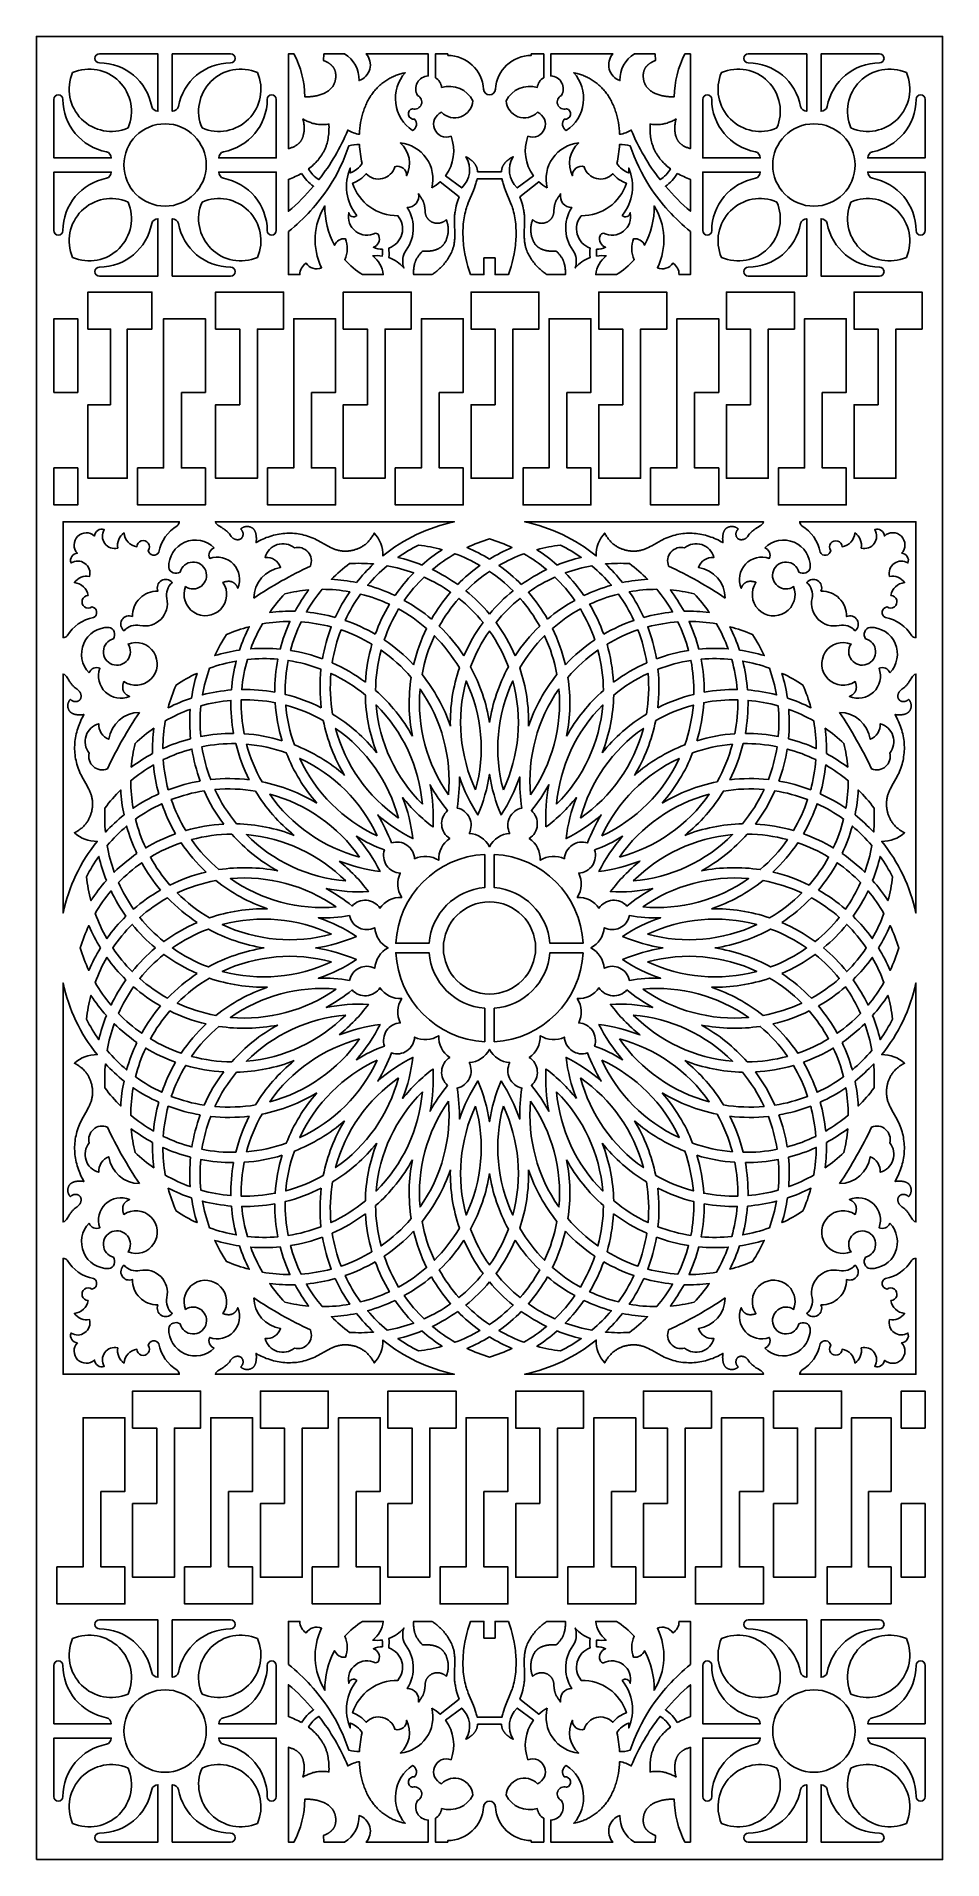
# Model space of a CAD drawing. Extents: x 53 to 1093, y 55 to 2148.
import ezdxf

# ---------------------------------------------------------------- set-up
doc = ezdxf.new("R2010")
doc.units = 0
doc.layers.add('LAYER_01', color=7, linetype='CONTINUOUS')

msp = doc.modelspace()

# ---------------------------------------------------------------- linework, layer by layer
at = {"layer": 'LAYER_01'}
for p, q in [((1020.9, 2128.2), (1020.9, 2128.2)), ((125.5, 74.9), (125.5, 74.9))]:
    msp.add_line(p, q, dxfattribs=at)
for points in [[(53.2, 54.9), (1093.2, 54.9), (1093.2, 2148.2), (53.2, 2148.2)], [(551.5, 1874.7), (550, 1879.3), (548.5, 1883.9), (547.2, 1888.7), (546, 1893.5), (545, 1898.4), (544.6, 1900.8), (544.2, 1903.3), (543.8, 1905.7), (543.5, 1908.2), (543.3, 1910.7), (543, 1913.2), (542.9, 1915.6), (542.8, 1918.1), (542.7, 1920.6), (542.7, 1923), (542.7, 1925.5), (542.8, 1927.9), (542.9, 1930.4), (543.1, 1932.8), (543.4, 1935.2), (543.7, 1937.6), (544.1, 1939.9), (544.5, 1942.3), (545, 1944.6), (545.6, 1946.9), (546.2, 1949.2), (546.9, 1951.4), (547.3, 1952.8), (547.8, 1954.3), (548.9, 1957.1), (554.8, 1971.4), (555.9, 1974.4), (556.8, 1976.9), (557.6, 1979.4), (557.9, 1980.7), (558.3, 1982), (558.6, 1983.3), (558.9, 1984.6), (587.6, 1984.6), (587.8, 1983.3), (588.1, 1982), (588.5, 1980.7), (588.9, 1979.4), (589.7, 1976.9), (590.5, 1974.4), (591.7, 1971.4), (597.5, 1957.1), (598.6, 1954.3), (599.1, 1952.8), (599.6, 1951.4), (600.2, 1949.2), (600.9, 1946.9), (601.4, 1944.6), (601.9, 1942.3), (602.4, 1939.9), (602.7, 1937.6), (603, 1935.2), (603.3, 1932.8), (603.5, 1930.4), (603.6, 1927.9), (603.7, 1925.5), (603.8, 1923), (603.7, 1920.6), (603.7, 1918.1), (603.6, 1915.6), (603.4, 1913.2), (603.2, 1910.7), (602.9, 1908.2), (602.6, 1905.7), (602.3, 1903.3), (601.9, 1900.8), (601.4, 1898.4), (600.4, 1893.5), (599.2, 1888.7), (597.9, 1883.9), (596.5, 1879.3), (594.9, 1874.7), (579.6, 1874.7), (579.6, 1893.9), (566.9, 1893.9), (566.9, 1874.7)], [(138.3, 1725.4), (112.3, 1725.4), (112.3, 1640.9), (157.5, 1640.9), (157.5, 1812.2), (185.8, 1812.2), (185.8, 1854.7), (112.3, 1854.7), (112.3, 1812.2), (138.3, 1812.2)], [(286.5, 1725.4), (258.8, 1725.4), (258.8, 1640.9), (306.8, 1640.9), (306.8, 1812.2), (336.9, 1812.2), (336.9, 1854.7), (258.8, 1854.7), (258.8, 1812.2), (286.5, 1812.2)], [(433, 1725.4), (405.4, 1725.4), (405.4, 1640.9), (453.4, 1640.9), (453.4, 1812.2), (483.4, 1812.2), (483.4, 1854.7), (405.4, 1854.7), (405.4, 1812.2), (433, 1812.2)], [(579.6, 1725.4), (552, 1725.4), (552, 1640.9), (600, 1640.9), (600, 1812.2), (630, 1812.2), (630, 1854.7), (552, 1854.7), (552, 1812.2), (579.6, 1812.2)], [(726.2, 1725.4), (698.6, 1725.4), (698.6, 1640.9), (746.6, 1640.9), (746.6, 1812.2), (776.6, 1812.2), (776.6, 1854.7), (698.6, 1854.7), (698.6, 1812.2), (726.2, 1812.2)], [(872.8, 1725.4), (845.2, 1725.4), (845.2, 1640.9), (893.2, 1640.9), (893.2, 1812.2), (923.2, 1812.2), (923.2, 1854.7), (845.2, 1854.7), (845.2, 1812.2), (872.8, 1812.2)], [(1019.3, 1725.4), (991.7, 1725.4), (991.7, 1640.9), (1039.7, 1640.9), (1039.7, 1812.2), (1069.8, 1812.2), (1069.8, 1854.7), (991.7, 1854.7), (991.7, 1812.2), (1019.3, 1812.2)], [(73.2, 1739.5), (100.6, 1739.5), (100.6, 1824.1), (73.2, 1824.1)], [(219.6, 1739.5), (247.2, 1739.5), (247.2, 1824.1), (199.2, 1824.1), (199.2, 1652.8), (169.2, 1652.8), (169.2, 1610.3), (247.2, 1610.3), (247.2, 1652.8), (219.6, 1652.8)], [(368.9, 1739.5), (396.5, 1739.5), (396.5, 1824.1), (348.5, 1824.1), (348.5, 1652.8), (318.5, 1652.8), (318.5, 1610.3), (396.5, 1610.3), (396.5, 1652.8), (368.9, 1652.8)], [(515.5, 1739.5), (543.1, 1739.5), (543.1, 1824.1), (495.1, 1824.1), (495.1, 1652.8), (465.1, 1652.8), (465.1, 1610.3), (543.1, 1610.3), (543.1, 1652.8), (515.5, 1652.8)], [(662.1, 1739.5), (689.7, 1739.5), (689.7, 1824.1), (641.7, 1824.1), (641.7, 1652.8), (611.7, 1652.8), (611.7, 1610.3), (689.7, 1610.3), (689.7, 1652.8), (662.1, 1652.8)], [(808.7, 1739.5), (836.3, 1739.5), (836.3, 1824.1), (788.3, 1824.1), (788.3, 1652.8), (758.2, 1652.8), (758.2, 1610.3), (836.3, 1610.3), (836.3, 1652.8), (808.7, 1652.8)], [(955.2, 1739.5), (982.8, 1739.5), (982.8, 1824.1), (934.8, 1824.1), (934.8, 1652.8), (904.8, 1652.8), (904.8, 1610.3), (982.8, 1610.3), (982.8, 1652.8), (955.2, 1652.8)], [(73.2, 1652.8), (73.2, 1610.3), (100.6, 1610.3), (100.6, 1652.8)], [(191.2, 463.6), (163.6, 463.6), (163.6, 379), (211.6, 379), (211.6, 550.3), (241.6, 550.3), (241.6, 592.9), (163.6, 592.9), (163.6, 550.3), (191.2, 550.3)], [(337.8, 463.6), (310.2, 463.6), (310.2, 379), (358.2, 379), (358.2, 550.3), (388.2, 550.3), (388.2, 592.9), (310.2, 592.9), (310.2, 550.3), (337.8, 550.3)], [(484.4, 463.6), (456.7, 463.6), (456.7, 379), (504.7, 379), (504.7, 550.3), (534.8, 550.3), (534.8, 592.9), (456.7, 592.9), (456.7, 550.3), (484.4, 550.3)], [(630.9, 463.6), (603.3, 463.6), (603.3, 379), (651.3, 379), (651.3, 550.3), (681.3, 550.3), (681.3, 592.9), (603.3, 592.9), (603.3, 550.3), (630.9, 550.3)], [(777.5, 463.6), (749.9, 463.6), (749.9, 379), (797.9, 379), (797.9, 550.3), (827.9, 550.3), (827.9, 592.9), (749.9, 592.9), (749.9, 550.3), (777.5, 550.3)], [(926.9, 463.6), (899.3, 463.6), (899.3, 379), (947.3, 379), (947.3, 550.3), (977.3, 550.3), (977.3, 592.9), (899.3, 592.9), (899.3, 550.3), (926.9, 550.3)], [(1073.2, 550.3), (1073.2, 592.9), (1045.8, 592.9), (1045.8, 550.3)], [(127.1, 477.7), (154.7, 477.7), (154.7, 562.2), (106.7, 562.2), (106.7, 391), (76.7, 391), (76.7, 348.4), (154.7, 348.4), (154.7, 391), (127.1, 391)], [(273.7, 477.7), (301.3, 477.7), (301.3, 562.2), (253.3, 562.2), (253.3, 391), (223.3, 391), (223.3, 348.4), (301.3, 348.4), (301.3, 391), (273.7, 391)], [(420.2, 477.7), (447.9, 477.7), (447.9, 562.2), (399.9, 562.2), (399.9, 391), (369.8, 391), (369.8, 348.4), (447.9, 348.4), (447.9, 391), (420.2, 391)], [(566.8, 477.7), (594.4, 477.7), (594.4, 562.2), (546.4, 562.2), (546.4, 391), (516.4, 391), (516.4, 348.4), (594.4, 348.4), (594.4, 391), (566.8, 391)], [(713.4, 477.7), (741, 477.7), (741, 562.2), (693, 562.2), (693, 391), (663, 391), (663, 348.4), (741, 348.4), (741, 391), (713.4, 391)], [(860, 477.7), (887.6, 477.7), (887.6, 562.2), (839.6, 562.2), (839.6, 391), (809.6, 391), (809.6, 348.4), (887.6, 348.4), (887.6, 391), (860, 391)], [(1008.2, 477.7), (1034.2, 477.7), (1034.2, 562.2), (988.9, 562.2), (988.9, 391), (960.7, 391), (960.7, 348.4), (1034.2, 348.4), (1034.2, 391), (1008.2, 391)], [(1073.2, 463.6), (1045.8, 463.6), (1045.8, 379), (1073.2, 379)], [(594.9, 328.4), (596.5, 323.8), (597.9, 319.2), (599.2, 314.4), (600.4, 309.6), (601.4, 304.7), (601.9, 302.3), (602.3, 299.8), (602.6, 297.4), (602.9, 294.9), (603.2, 292.4), (603.4, 289.9), (603.6, 287.5), (603.7, 285), (603.7, 282.5), (603.8, 280.1), (603.7, 277.6), (603.6, 275.2), (603.5, 272.7), (603.3, 270.3), (603, 267.9), (602.7, 265.5), (602.4, 263.2), (601.9, 260.8), (601.4, 258.5), (600.9, 256.2), (600.2, 253.9), (599.6, 251.7), (599.1, 250.3), (598.6, 248.9), (597.5, 246), (591.7, 231.8), (590.5, 228.7), (589.7, 226.2), (588.9, 223.7), (588.5, 222.4), (588.1, 221.1), (587.8, 219.8), (587.6, 218.5), (558.9, 218.5), (558.6, 219.8), (558.3, 221.1), (557.9, 222.4), (557.6, 223.7), (556.8, 226.2), (555.9, 228.7), (554.8, 231.8), (548.9, 246), (547.8, 248.9), (547.3, 250.3), (546.9, 251.7), (546.2, 253.9), (545.6, 256.2), (545, 258.5), (544.5, 260.8), (544.1, 263.2), (543.7, 265.5), (543.4, 267.9), (543.1, 270.3), (542.9, 272.7), (542.8, 275.2), (542.7, 277.6), (542.7, 280.1), (542.7, 282.5), (542.8, 285), (542.9, 287.5), (543, 289.9), (543.3, 292.4), (543.5, 294.9), (543.8, 297.4), (544.2, 299.8), (544.6, 302.3), (545, 304.7), (546, 309.6), (547.2, 314.4), (548.5, 319.2), (550, 323.8), (551.5, 328.4), (566.9, 328.4), (566.9, 309.2), (579.6, 309.2), (579.6, 328.4)]]:
    msp.add_lwpolyline(points, close=True, dxfattribs=at)
for points in [[(125.5, 2128.2, 0.997628), (125.5, 2117.9, -0.360245), (185.5, 2067.7, 0.326102), (192.6, 2062.3), (192.6, 2128.2)], [(276.1, 2128.2, -0.997628), (276.1, 2117.9, 0.360245), (216.1, 2067.7, -0.326102), (209, 2062.3), (209, 2128.2)], [(406.7, 2128.2, -0.275845), (423.5, 2097.6, 0.540084), (431.6, 2128.2), (502.9, 2128.2), (502.9, 2102.9, 0.564092), (490.6, 2080.4, -0.94847), (484.9, 2065.2, 0.988128), (487.3, 2053.3, -0.486752), (485, 2040.3, -0.459385), (476.5, 2106.5), (475.2, 2106.2), (473.9, 2105.9), (472.6, 2105.6), (471.3, 2105.3), (470, 2104.9), (468.7, 2104.5), (467.5, 2104), (466.2, 2103.6), (464.9, 2103.1), (463.7, 2102.6), (462.4, 2102), (461.2, 2101.4), (460, 2100.8), (458.8, 2100.2), (457.6, 2099.5), (456.4, 2098.8), (455.2, 2098.1), (454.1, 2097.4), (453, 2096.6), (451.8, 2095.8), (450.7, 2094.9), (449.6, 2094.1), (448.5, 2093.2), (447.5, 2092.2), (446.4, 2091.3), (445.4, 2090.3), (444.4, 2089.3), (443.4, 2088.2), (442.5, 2087.2), (441.5, 2086.1), (440.6, 2085), (439.7, 2083.8), (438.8, 2082.6), (438, 2081.4), (437.1, 2080.2), (436.3, 2079), (435.5, 2077.7), (434.8, 2076.4), (434, 2075), (433.3, 2073.7), (432.6, 2072.3), (431.9, 2070.9), (431.3, 2069.5), (430.7, 2068.1), (430.1, 2066.6), (429.5, 2065.1), (429, 2063.6), (428.5, 2062.1), (428, 2060.6), (427.5, 2059), (427.1, 2057.4), (426.7, 2055.9), (426.3, 2054.3), (425.9, 2052.6), (425.3, 2049.4), (424.8, 2046), (424.4, 2042.7), (424.1, 2039.2), (423.9, 2035.8, -0.099353), (410.5, 2040.6, -0.068257), (377.4, 1983.8, -0.13758), (365.5, 1996.3), (367, 1997.4), (368.5, 1998.6), (369.9, 1999.8), (371.3, 2001), (372.6, 2002.3), (373.9, 2003.6), (375.2, 2005), (376.4, 2006.3), (377.5, 2007.8), (378.6, 2009.2), (379.7, 2010.7), (380.7, 2012.2), (381.2, 2012.9), (381.7, 2013.7), (382.1, 2014.5), (382.6, 2015.3), (383, 2016.1), (383.4, 2016.9), (383.8, 2017.7), (384.2, 2018.5), (384.5, 2019.3), (384.9, 2020.2), (385.2, 2021), (385.6, 2021.9), (385.9, 2022.8), (386.2, 2023.7), (386.4, 2024.6), (386.7, 2025.5), (387.2, 2027.3), (387.6, 2029.1), (387.9, 2030.9), (388.2, 2032.8), (388.5, 2034.6), (388.7, 2036.5), (388.8, 2038.3), (388.9, 2040.2), (388.9, 2042.1), (389, 2043.9), (388.9, 2045.8), (388.8, 2047.6), (387.5, 2047.4), (386.2, 2047.2), (384.8, 2047.1), (383.5, 2047), (382.1, 2046.9), (380.8, 2046.9), (380.1, 2047), (379.4, 2047), (378.7, 2047), (378, 2047.1), (376.8, 2047.2), (375.5, 2047.4), (374.3, 2047.6), (373.1, 2047.8), (371.8, 2048.1), (370.6, 2048.4), (369.4, 2048.8), (368.2, 2049.2), (367, 2049.6), (365.8, 2050.1), (364.7, 2050.6), (363.5, 2051.1), (362.4, 2051.6), (361.3, 2052.2), (360.2, 2052.8), (359.1, 2053.5), (359.3, 2052.6), (359.5, 2051.8), (359.7, 2050.9), (359.8, 2050.1), (360, 2049.2), (360.1, 2048.3), (360.2, 2047.4), (360.3, 2046.5), (360.4, 2045.5), (360.4, 2044.6), (360.5, 2043.7), (360.5, 2042.8), (360.5, 2041.9), (360.4, 2040.9), (360.4, 2040), (360.3, 2039.1), (360.2, 2038.2), (360.1, 2037.3), (359.9, 2036.4), (359.7, 2035.6), (359.5, 2034.7), (359.3, 2033.8), (359.2, 2033.4), (359, 2033), (358.9, 2032.6), (358.7, 2032.2), (358.6, 2031.8), (358.4, 2031.4), (358.3, 2031), (358.1, 2030.6), (357.9, 2030.2), (357.7, 2029.8), (357.5, 2029.5), (357.3, 2029.1), (357.1, 2028.7), (356.8, 2028.4), (356.6, 2028), (356.4, 2027.7), (356.1, 2027.3), (355.8, 2027), (355.6, 2026.7), (355.3, 2026.4), (355, 2026), (354.7, 2025.7), (354.4, 2025.4), (354, 2025.1), (353.7, 2024.8), (353.3, 2024.5), (353, 2024.2), (352.6, 2023.9), (352.2, 2023.7), (351.9, 2023.4), (351.5, 2023.2), (351.1, 2022.9), (350.7, 2022.7), (350.3, 2022.4), (349.9, 2022.2), (349.5, 2022), (348.6, 2021.6), (347.8, 2021.2), (346.9, 2020.8), (346.1, 2020.5), (345.2, 2020.2), (344.3, 2019.9), (343.4, 2019.6), (342.5, 2019.4), (342.5, 2128.2), (348.8, 2128.2, -0.118896), (361.2, 2078.9), (363.4, 2078.9), (364.5, 2078.9), (365.7, 2078.9), (366.9, 2079), (368, 2079.1), (369.2, 2079.2), (370.4, 2079.3), (371.5, 2079.5), (372.7, 2079.7), (373.9, 2079.9), (375.1, 2080.1), (376.2, 2080.4), (377.4, 2080.7), (378.5, 2081), (379.6, 2081.4), (380.7, 2081.8), (381.8, 2082.2), (382.9, 2082.6), (383.4, 2082.9), (383.9, 2083.1), (384.4, 2083.4), (385, 2083.7), (385.5, 2083.9), (385.9, 2084.2), (386.4, 2084.5), (386.9, 2084.8), (387.4, 2085.1), (387.8, 2085.4), (388.3, 2085.8), (388.7, 2086.1), (389.2, 2086.5), (389.6, 2086.8), (390, 2087.2), (390.4, 2087.6), (390.8, 2087.9), (391.2, 2088.3), (391.6, 2088.7), (391.9, 2089.2), (392.3, 2089.6), (392.6, 2090), (393, 2090.5), (393.3, 2090.9), (393.6, 2091.4), (393.9, 2091.9), (394.2, 2092.4), (394.5, 2093), (394.8, 2093.6), (395, 2094.2), (395.3, 2094.8), (395.5, 2095.4), (395.7, 2096), (395.9, 2096.6), (396.1, 2097.3), (396.2, 2097.9), (396.4, 2098.5), (396.5, 2099.2), (396.6, 2099.8), (396.7, 2100.5), (396.7, 2101.1), (396.8, 2101.8), (396.8, 2102.4), (396.8, 2103.1), (396.8, 2103.7), (396.8, 2104.4), (396.7, 2105), (396.6, 2105.7), (396.5, 2106.3), (396.5, 2106.6), (396.4, 2106.9), (396.3, 2107.2), (396.3, 2107.5), (396.2, 2107.8), (396.1, 2108.2), (396, 2108.5), (395.9, 2108.8), (395.8, 2109), (395.7, 2109.3), (395.6, 2109.6), (395.5, 2109.9), (395.4, 2110.2), (395.2, 2110.5), (395.1, 2110.8), (394.9, 2111), (394.8, 2111.3), (394.6, 2111.6), (394.4, 2112), (394.2, 2112.4), (393.9, 2112.7), (393.6, 2113.1), (393.3, 2113.5), (393, 2113.8), (392.7, 2114.2), (392.4, 2114.5), (392, 2114.9), (391.7, 2115.2), (391.4, 2115.5), (391, 2115.8), (390.6, 2116.1), (390.3, 2116.4), (389.9, 2116.7), (389.5, 2117), (389.1, 2117.2), (388.7, 2117.5), (388.3, 2117.8), (387.9, 2118), (387.5, 2118.3), (387, 2118.5), (386.2, 2118.9), (385.3, 2119.3), (384.5, 2119.7), (383.6, 2120.1), (382.7, 2120.4), (383.1, 2128.2)], [(525.2, 2126.4, -0.39682), (566.4, 2087.6, 0.941966), (580, 2087.6, -0.39682), (621.2, 2126.4), (621.2, 2128.2), (635.4, 2128.2), (635.4, 2100.8, 0.234565), (628.1, 2089.7, 0.355109), (592.2, 2074.3, 0.647184), (628.2, 2061.1, -0.982849), (617.3, 2033.5, 0.252087), (623.6, 1988.3), (605.1, 1974.3, -0.363304), (600.4, 2010.1), (599.5, 2009.7), (598.7, 2009.2), (597.8, 2008.7), (597, 2008.2), (596.2, 2007.6), (595.4, 2007), (594.6, 2006.4), (593.8, 2005.8), (593.4, 2005.5), (593.1, 2005.2), (592.7, 2004.8), (592.4, 2004.5), (592, 2004.2), (591.7, 2003.8), (591.4, 2003.5), (591, 2003.1), (590.7, 2002.7), (590.4, 2002.4), (590.1, 2002), (589.9, 2001.6), (589.6, 2001.2), (589.4, 2000.8), (589.1, 2000.4), (588.9, 2000), (588.7, 1999.6), (588.5, 1999.2), (588.3, 1998.7), (588.1, 1998.3), (587.9, 1997.9), (587.8, 1997.4), (587.7, 1997), (587.5, 1996.5), (587.4, 1996.1), (587.3, 1995.6), (587.2, 1995.2), (587.1, 1994.7), (587.1, 1994.2), (587, 1993.8), (587, 1993.3), (586.9, 1992.8), (559.5, 1992.8), (559.5, 1993.3), (559.4, 1993.8), (559.4, 1994.2), (559.3, 1994.7), (559.2, 1995.2), (559.1, 1995.6), (559, 1996.1), (558.9, 1996.5), (558.8, 1997), (558.6, 1997.4), (558.5, 1997.9), (558.3, 1998.3), (558.1, 1998.7), (558, 1999.2), (557.8, 1999.6), (557.5, 2000), (557.3, 2000.4), (557.1, 2000.8), (556.8, 2001.2), (556.6, 2001.6), (556.3, 2002), (556, 2002.4), (555.7, 2002.7), (555.4, 2003.1), (555.1, 2003.5), (554.8, 2003.8), (554.4, 2004.2), (554.1, 2004.5), (553.7, 2004.8), (553.4, 2005.2), (553, 2005.5), (552.6, 2005.8), (551.9, 2006.4), (551.1, 2007), (550.3, 2007.6), (549.4, 2008.2), (548.6, 2008.7), (547.8, 2009.2), (546.9, 2009.7), (546.1, 2010.1, -0.363304), (541.3, 1974.3), (522.9, 1988.3, 0.252087), (529.1, 2033.5, -0.982849), (518.2, 2061.1, 0.647184), (554.2, 2074.3, 0.355109), (518.3, 2089.7, 0.234565), (511.1, 2100.8), (511.1, 2128.2), (525.2, 2128.2)], [(655.8, 2080.4, 0.94847), (661.6, 2065.2, -0.988128), (659.1, 2053.3, 0.486752), (661.4, 2040.3, 0.459385), (669.9, 2106.5), (671.2, 2106.2), (672.5, 2105.9), (673.8, 2105.6), (675.1, 2105.3), (676.4, 2104.9), (677.7, 2104.5), (679, 2104), (680.2, 2103.6), (681.5, 2103.1), (682.8, 2102.6), (684, 2102), (685.2, 2101.4), (686.4, 2100.8), (687.6, 2100.2), (688.8, 2099.5), (690, 2098.8), (691.2, 2098.1), (692.3, 2097.4), (693.5, 2096.6), (694.6, 2095.8), (695.7, 2094.9), (696.8, 2094.1), (697.9, 2093.2), (698.9, 2092.2), (700, 2091.3), (701, 2090.3), (702, 2089.3), (703, 2088.2), (704, 2087.2), (704.9, 2086.1), (705.8, 2085), (706.7, 2083.8), (707.6, 2082.6), (708.5, 2081.4), (709.3, 2080.2), (710.1, 2079), (710.9, 2077.7), (711.7, 2076.4), (712.4, 2075), (713.1, 2073.7), (713.8, 2072.3), (714.5, 2070.9), (715.1, 2069.5), (715.8, 2068.1), (716.4, 2066.6), (716.9, 2065.1), (717.5, 2063.6), (718, 2062.1), (718.5, 2060.6), (718.9, 2059), (719.4, 2057.4), (719.8, 2055.9), (720.1, 2054.3), (720.5, 2052.6), (721.1, 2049.4), (721.6, 2046), (722.1, 2042.7), (722.4, 2039.2), (722.6, 2035.8, 0.099353), (736, 2040.6, 0.068257), (769, 1983.8, 0.13758), (780.9, 1996.3), (779.4, 1997.4), (778, 1998.6), (776.5, 1999.8), (775.2, 2001), (773.8, 2002.3), (772.5, 2003.6), (771.3, 2005), (770.1, 2006.3), (768.9, 2007.8), (767.8, 2009.2), (766.7, 2010.7), (765.7, 2012.2), (765.2, 2012.9), (764.8, 2013.7), (764.3, 2014.5), (763.9, 2015.3), (763.4, 2016.1), (763, 2016.9), (762.6, 2017.7), (762.3, 2018.5), (761.9, 2019.3), (761.5, 2020.2), (761.2, 2021), (760.9, 2021.9), (760.6, 2022.8), (760.3, 2023.7), (760, 2024.6), (759.7, 2025.5), (759.3, 2027.3), (758.9, 2029.1), (758.5, 2030.9), (758.2, 2032.8), (758, 2034.6), (757.8, 2036.5), (757.6, 2038.3), (757.5, 2040.2), (757.5, 2042.1), (757.5, 2043.9), (757.5, 2045.8), (757.6, 2047.6), (758.9, 2047.4), (760.3, 2047.2), (761.6, 2047.1), (763, 2047), (764.3, 2046.9), (765.7, 2046.9), (766.4, 2047), (767, 2047), (767.7, 2047), (768.4, 2047.1), (769.6, 2047.2), (770.9, 2047.4), (772.1, 2047.6), (773.4, 2047.8), (774.6, 2048.1), (775.8, 2048.4), (777, 2048.8), (778.2, 2049.2), (779.4, 2049.6), (780.6, 2050.1), (781.8, 2050.6), (782.9, 2051.1), (784.1, 2051.6), (785.2, 2052.2), (786.3, 2052.8), (787.3, 2053.5), (787.1, 2052.6), (786.9, 2051.8), (786.8, 2050.9), (786.6, 2050.1), (786.5, 2049.2), (786.3, 2048.3), (786.2, 2047.4), (786.1, 2046.5), (786.1, 2045.5), (786, 2044.6), (786, 2043.7), (786, 2042.8), (786, 2041.9), (786, 2040.9), (786, 2040), (786.1, 2039.1), (786.2, 2038.2), (786.4, 2037.3), (786.5, 2036.4), (786.7, 2035.6), (786.9, 2034.7), (787.1, 2033.8), (787.3, 2033.4), (787.4, 2033), (787.5, 2032.6), (787.7, 2032.2), (787.8, 2031.8), (788, 2031.4), (788.2, 2031), (788.4, 2030.6), (788.5, 2030.2), (788.7, 2029.8), (788.9, 2029.5), (789.2, 2029.1), (789.4, 2028.7), (789.6, 2028.4), (789.8, 2028), (790.1, 2027.7), (790.3, 2027.3), (790.6, 2027), (790.9, 2026.7), (791.1, 2026.4), (791.4, 2026), (791.8, 2025.7), (792.1, 2025.4), (792.4, 2025.1), (792.8, 2024.8), (793.1, 2024.5), (793.5, 2024.2), (793.8, 2023.9), (794.2, 2023.7), (794.6, 2023.4), (795, 2023.2), (795.3, 2022.9), (795.7, 2022.7), (796.1, 2022.4), (796.5, 2022.2), (797, 2022), (797.8, 2021.6), (798.6, 2021.2), (799.5, 2020.8), (800.4, 2020.5), (801.2, 2020.2), (802.1, 2019.9), (803, 2019.6), (803.9, 2019.4), (803.9, 2128.2), (797.6, 2128.2, 0.118896), (785.3, 2078.9), (783, 2078.9), (781.9, 2078.9), (780.7, 2078.9), (779.6, 2079), (778.4, 2079.1), (777.2, 2079.2), (776.1, 2079.3), (774.9, 2079.5), (773.7, 2079.7), (772.5, 2079.9), (771.4, 2080.1), (770.2, 2080.4), (769.1, 2080.7), (767.9, 2081), (766.8, 2081.4), (765.7, 2081.8), (764.6, 2082.2), (763.5, 2082.6), (763, 2082.9), (762.5, 2083.1), (762, 2083.4), (761.5, 2083.7), (761, 2083.9), (760.5, 2084.2), (760, 2084.5), (759.5, 2084.8), (759.1, 2085.1), (758.6, 2085.4), (758.1, 2085.8), (757.7, 2086.1), (757.3, 2086.5), (756.8, 2086.8), (756.4, 2087.2), (756, 2087.6), (755.6, 2087.9), (755.2, 2088.3), (754.9, 2088.7), (754.5, 2089.2), (754.1, 2089.6), (753.8, 2090), (753.5, 2090.5), (753.2, 2090.9), (752.9, 2091.4), (752.6, 2091.9), (752.2, 2092.4), (752, 2093), (751.7, 2093.6), (751.4, 2094.2), (751.2, 2094.8), (750.9, 2095.4), (750.7, 2096), (750.5, 2096.6), (750.4, 2097.3), (750.2, 2097.9), (750.1, 2098.5), (749.9, 2099.2), (749.8, 2099.8), (749.8, 2100.5), (749.7, 2101.1), (749.6, 2101.8), (749.6, 2102.4), (749.6, 2103.1), (749.6, 2103.7), (749.7, 2104.4), (749.7, 2105), (749.8, 2105.7), (749.9, 2106.3), (750, 2106.6), (750, 2106.9), (750.1, 2107.2), (750.2, 2107.5), (750.2, 2107.8), (750.3, 2108.2), (750.4, 2108.5), (750.5, 2108.8), (750.6, 2109), (750.7, 2109.3), (750.8, 2109.6), (751, 2109.9), (751.1, 2110.2), (751.2, 2110.5), (751.3, 2110.8), (751.5, 2111), (751.6, 2111.3), (751.8, 2111.6), (752, 2112), (752.3, 2112.4), (752.5, 2112.7), (752.8, 2113.1), (753.1, 2113.5), (753.4, 2113.8), (753.7, 2114.2), (754.1, 2114.5), (754.4, 2114.9), (754.7, 2115.2), (755.1, 2115.5), (755.4, 2115.8), (755.8, 2116.1), (756.2, 2116.4), (756.6, 2116.7), (756.9, 2117), (757.3, 2117.2), (757.7, 2117.5), (758.1, 2117.8), (758.6, 2118), (759, 2118.3), (759.4, 2118.5), (760.2, 2118.9), (761.1, 2119.3), (762, 2119.7), (762.8, 2120.1), (763.7, 2120.4), (763.3, 2128.2), (739.7, 2128.2, 0.275845), (723, 2097.6, -0.540084), (714.9, 2128.2), (643.6, 2128.2), (643.6, 2102.9, -0.564092)], [(870.3, 2128.2, 0.997628), (870.3, 2117.9, -0.360245), (930.3, 2067.7, 0.326102), (937.4, 2062.3), (937.4, 2128.2)], [(1020.9, 2128.2, -0.997628), (1020.9, 2117.9, 0.360245), (960.9, 2067.7, -0.326102), (953.8, 2062.3), (953.8, 2128.2)], [(158.3, 2043.1, 0.678765), (94.7, 2106.7, 0.678765)], [(243.3, 2043.1, 0.678765), (306.9, 2106.7, 0.678765)], [(903.1, 2043.1, -0.678765), (839.5, 2106.7, -0.678765)], [(988.1, 2043.1, -0.678765), (1051.7, 2106.7, -0.678765)], [(73.2, 2075.9, -0.997628), (83.5, 2075.9, 0.360245), (133.7, 2015.8, -0.326102), (139.1, 2008.8), (73.2, 2008.8)], [(328.4, 2075.9, 0.997628), (318.1, 2075.9, -0.360245), (267.9, 2015.8, 0.326102), (262.5, 2008.8), (328.4, 2008.8)], [(818, 2075.9, -0.997628), (828.3, 2075.9, 0.360245), (878.5, 2015.8, -0.326102), (883.9, 2008.8), (818, 2008.8)], [(1073.2, 2075.9, 0.997628), (1062.9, 2075.9, -0.360245), (1012.7, 2015.8, 0.326102), (1007.3, 2008.8), (1073.2, 2008.8)], [(342.5, 1924.3), (345.9, 1927), (349.2, 1929.8), (352.4, 1932.7), (355.6, 1935.7), (358.8, 1938.7), (361.9, 1941.7), (364.9, 1944.8), (367.8, 1948), (370.7, 1951.3), (373.6, 1954.6), (376.3, 1957.9), (379, 1961.3), (381.7, 1964.8), (384.2, 1968.3), (386.7, 1971.9), (389.1, 1975.5), (392.6, 1981.1), (395.9, 1986.8), (399, 1992.5), (401.9, 1998.4), (404.7, 2004.3), (407.2, 2010.3), (409.6, 2016.4), (411.9, 2022.6, -0.086432), (423.9, 2024.2, 0.039157), (426.9, 2002.2, -0.153348), (413.6, 1991.5, -0.025688), (413.4, 1997, 0.28085), (420.8, 1942.7, -0.642733), (411.7, 1945.8, 0.629811), (442.3, 1922.3, -0.363023), (446.3, 1919.2, -0.402809), (440, 1906.1, 0.113354), (450.3, 1903.9, -0.025939), (450.2, 1896.1, 0.069099), (439.2, 1896.2, -0.206522), (451.3, 1874.7), (427.5, 1874.7, -0.07393), (407.1, 1891.8, 0.210134), (407.8, 1915.9, 0.336807), (395.4, 1908.5, -0.131033), (384.3, 1953.7, 0.259959), (380.5, 1882.6, -0.35958), (362.6, 1887.9, 0.256965), (355.6, 1874.7), (342.5, 1874.7)], [(506.9, 1974.4, 0.460369), (470.8, 2025.9, -0.342876), (478, 1988.2, 0.531281), (464.6, 1998.6, -0.58307), (431.6, 1990.6, -0.140169), (416, 1979.6, 0.329776), (468, 1942.4, -0.522557), (457.7, 1905.2, -0.03112), (457.8, 1894.2, -0.131593), (474.9, 1882.4, -0.186173), (475.5, 1899.9, 0.327064), (478.8, 1951.8, 0.487484), (491.6, 1967.5), (492.7, 1966), (493.7, 1964.5), (494.3, 1963.7), (494.8, 1963), (495.3, 1962.2), (495.7, 1961.4), (496.2, 1960.6), (496.6, 1959.8), (497, 1958.9), (497.2, 1958.5), (497.4, 1958.1), (497.5, 1957.7), (497.7, 1957.3), (497.8, 1956.8), (498, 1956.4), (498.1, 1956), (498.2, 1955.5), (498.4, 1955.1), (498.5, 1954.6), (498.5, 1954.2), (498.6, 1953.8), (498.7, 1953), (498.8, 1952.2), (499.3, 1947.3), (499.4, 1946.5), (499.5, 1945.7), (499.5, 1945.3), (499.6, 1944.9), (499.7, 1944.5), (499.8, 1944.1), (499.9, 1943.7), (500, 1943.3), (500.1, 1942.9), (500.3, 1942.6), (500.4, 1942.2), (500.6, 1941.8), (500.7, 1941.5), (500.9, 1941.1), (501.1, 1940.8), (501.2, 1940.5), (501.4, 1940.2), (501.6, 1939.9), (501.9, 1939.6), (502.1, 1939.3), (502.3, 1939), (502.6, 1938.7), (502.8, 1938.4), (503.1, 1938.1), (503.3, 1937.8), (503.6, 1937.6), (503.9, 1937.3), (504.2, 1937.1), (504.5, 1936.8), (504.8, 1936.6), (505.1, 1936.3), (505.4, 1936.1), (505.7, 1935.9), (506.1, 1935.7), (506.4, 1935.5), (506.7, 1935.3), (507.1, 1935.1), (507.4, 1935), (507.8, 1934.8), (508.1, 1934.7), (508.5, 1934.5), (508.8, 1934.4), (509.2, 1934.3), (509.6, 1934.2), (509.9, 1934.1), (510.2, 1934), (510.5, 1933.9), (510.8, 1933.9), (511.1, 1933.8), (511.4, 1933.8), (511.7, 1933.7), (512, 1933.7), (512.3, 1933.7), (512.6, 1933.7), (513, 1933.7), (513.3, 1933.6), (513.6, 1933.7), (513.9, 1933.7), (514.2, 1933.7), (514.5, 1933.7), (514.8, 1933.7), (515.1, 1933.8), (515.4, 1933.8), (515.7, 1933.9), (516.1, 1933.9), (516.4, 1934), (516.7, 1934), (517, 1934.1), (517.3, 1934.2), (517.6, 1934.3), (517.9, 1934.4), (518.2, 1934.5), (518.4, 1934.6), (518.7, 1934.7), (519, 1934.8), (519.3, 1934.9), (519.6, 1935.1), (519.9, 1935.2), (520.2, 1935.4), (520.5, 1935.5), (520.8, 1935.7), (521.1, 1935.8), (521.4, 1936), (521.6, 1936.2), (521.9, 1936.4), (522.2, 1936.6), (522.4, 1936.7), (522.7, 1936.9), (523, 1937.2), (523.2, 1937.4), (523.5, 1937.6), (523.7, 1937.8), (524, 1937.1), (524.2, 1936.4), (524.4, 1935.7), (524.6, 1935), (524.8, 1934.3), (525, 1933.6), (525.1, 1932.9), (525.3, 1932.2), (525.4, 1931.5), (525.5, 1930.7), (525.6, 1930), (525.7, 1929.3), (525.7, 1928.5), (525.8, 1927.8), (525.8, 1927.1), (525.8, 1926.3), (525.8, 1925.6), (525.8, 1925), (525.8, 1924.3), (525.7, 1923.6), (525.6, 1923), (525.6, 1922.3), (525.5, 1921.6), (525.4, 1921), (525.3, 1920.3), (525.1, 1919.6), (525, 1919), (524.8, 1918.3), (524.6, 1917.6), (524.4, 1917), (524.2, 1916.4), (524, 1915.7), (523.8, 1915.1), (523.5, 1914.5), (523.3, 1913.9), (523, 1913.3), (522.7, 1912.7), (522.4, 1912.1), (522.1, 1911.5), (521.7, 1911), (521.4, 1910.4), (521, 1909.9), (520.6, 1909.4), (520.2, 1908.9), (520, 1908.7), (519.8, 1908.4), (519.6, 1908.2), (519.3, 1908), (519.1, 1907.7), (518.9, 1907.5), (518.7, 1907.3), (518.4, 1907.1), (518.2, 1906.9), (517.9, 1906.6), (517.6, 1906.4), (517.3, 1906.2), (517.1, 1906), (516.8, 1905.8), (516.5, 1905.6), (516.2, 1905.4), (515.9, 1905.3), (515.6, 1905.1), (515.3, 1904.9), (515, 1904.7), (514.4, 1904.4), (513.7, 1904.1), (513.1, 1903.8), (512.4, 1903.6), (511.8, 1903.3), (511.1, 1903.1), (510.4, 1902.9), (509.7, 1902.7), (509, 1902.5), (508.3, 1902.4), (507.6, 1902.2), (506.8, 1902.1), (506.1, 1902), (505.4, 1901.9), (504.7, 1901.8), (503.9, 1901.7), (503.2, 1901.7), (502.5, 1901.7), (501.7, 1901.6), (501, 1901.6), (500.3, 1901.6), (499.5, 1901.6), (498.1, 1901.7), (496.7, 1901.8), (496.1, 1901.3), (495.5, 1900.7), (494.9, 1900.1), (494.4, 1899.5), (493.8, 1898.9), (493.3, 1898.3), (492.7, 1897.6), (492.2, 1897), (491.7, 1896.3), (491.3, 1895.6), (490.8, 1894.9), (490.4, 1894.2), (489.9, 1893.5), (489.5, 1892.8), (489.2, 1892), (488.8, 1891.3), (488.6, 1890.8), (488.4, 1890.3), (488.2, 1889.8), (488, 1889.3), (487.8, 1888.8), (487.7, 1888.3), (487.5, 1887.8), (487.3, 1887.3), (487.1, 1886.3), (486.8, 1885.2), (486.6, 1884.2), (486.4, 1883.2), (486.3, 1882.1), (486.2, 1881), (486.1, 1880), (486.1, 1878.9), (486, 1877.9), (486.1, 1876.8), (486.1, 1875.7), (486.2, 1874.7), (507.2, 1874.7), (508.1, 1875.3), (509.1, 1875.9), (510, 1876.6), (510.9, 1877.3), (511.8, 1878), (512.6, 1878.7), (513.5, 1879.4), (514.3, 1880.1), (515.2, 1880.8), (516, 1881.6), (516.8, 1882.4), (517.6, 1883.2), (518.4, 1884), (519.2, 1884.8), (520.7, 1886.5), (521.7, 1887.7), (522.7, 1888.9), (523.6, 1890.2), (524.5, 1891.5), (525.4, 1892.7), (526.3, 1894.1), (527.1, 1895.4), (527.8, 1896.8), (528.6, 1898.2), (529.2, 1899.5), (529.9, 1901), (530.5, 1902.4), (530.7, 1903.1), (531, 1903.8), (531.2, 1904.6), (531.5, 1905.3), (531.7, 1906), (531.9, 1906.8), (532.1, 1907.5), (532.3, 1908.2), (532.5, 1909.3), (532.7, 1910.3), (532.8, 1911.4), (533, 1912.5), (533.1, 1913.5), (533.2, 1914.6), (533.3, 1915.7), (533.3, 1916.8), (533.4, 1918.9), (533.4, 1921.1), (532.9, 1934.2), (532.9, 1936.4), (532.9, 1938.6), (533, 1940.8), (533.1, 1941.9), (533.2, 1943), (533.3, 1944.3), (533.5, 1945.6), (533.7, 1947), (534, 1948.3), (534.2, 1949.6), (534.5, 1950.9), (535.1, 1953.6), (535.9, 1956.2), (536.6, 1958.8), (538.3, 1963.9), (516.6, 1981.3, -0.062002)], [(639.5, 1974.4, -0.460369), (675.7, 2025.9, 0.342876), (668.4, 1988.2, -0.531281), (681.9, 1998.6, 0.58307), (714.8, 1990.6, 0.140169), (730.4, 1979.6, -0.329776), (678.5, 1942.4, 0.522557), (688.7, 1905.2, 0.03112), (688.6, 1894.2, 0.131593), (671.6, 1882.4, 0.186173), (670.9, 1899.9, -0.327064), (667.7, 1951.8, -0.487484), (654.9, 1967.5), (653.8, 1966), (652.7, 1964.5), (652.2, 1963.7), (651.7, 1963), (651.2, 1962.2), (650.7, 1961.4), (650.3, 1960.6), (649.8, 1959.8), (649.4, 1958.9), (649.3, 1958.5), (649.1, 1958.1), (648.9, 1957.7), (648.7, 1957.3), (648.6, 1956.8), (648.5, 1956.4), (648.3, 1956), (648.2, 1955.5), (648.1, 1955.1), (648, 1954.6), (647.9, 1954.2), (647.8, 1953.8), (647.7, 1953), (647.6, 1952.2), (647.2, 1947.3), (647.1, 1946.5), (647, 1945.7), (646.9, 1945.3), (646.8, 1944.9), (646.7, 1944.5), (646.6, 1944.1), (646.5, 1943.7), (646.4, 1943.3), (646.3, 1942.9), (646.2, 1942.6), (646, 1942.2), (645.9, 1941.8), (645.7, 1941.5), (645.6, 1941.1), (645.4, 1940.8), (645.2, 1940.5), (645, 1940.2), (644.8, 1939.9), (644.6, 1939.6), (644.3, 1939.3), (644.1, 1939), (643.9, 1938.7), (643.6, 1938.4), (643.4, 1938.1), (643.1, 1937.8), (642.8, 1937.6), (642.5, 1937.3), (642.2, 1937.1), (641.9, 1936.8), (641.6, 1936.6), (641.3, 1936.3), (641, 1936.1), (640.7, 1935.9), (640.4, 1935.7), (640, 1935.5), (639.7, 1935.3), (639.4, 1935.1), (639, 1935), (638.7, 1934.8), (638.3, 1934.7), (638, 1934.5), (637.6, 1934.4), (637.2, 1934.3), (636.9, 1934.2), (636.6, 1934.1), (636.3, 1934), (636, 1933.9), (635.7, 1933.9), (635.3, 1933.8), (635, 1933.8), (634.7, 1933.7), (634.4, 1933.7), (634.1, 1933.7), (633.8, 1933.7), (633.5, 1933.7), (633.2, 1933.6), (632.9, 1933.7), (632.5, 1933.7), (632.2, 1933.7), (631.9, 1933.7), (631.6, 1933.7), (631.3, 1933.8), (631, 1933.8), (630.7, 1933.9), (630.4, 1933.9), (630.1, 1934), (629.8, 1934), (629.5, 1934.1), (629.2, 1934.2), (628.9, 1934.3), (628.6, 1934.4), (628.3, 1934.5), (628, 1934.6), (627.7, 1934.7), (627.4, 1934.8), (627.1, 1934.9), (626.8, 1935.1), (626.5, 1935.2), (626.2, 1935.4), (625.9, 1935.5), (625.6, 1935.7), (625.4, 1935.8), (625.1, 1936), (624.8, 1936.2), (624.5, 1936.4), (624.3, 1936.6), (624, 1936.7), (623.7, 1936.9), (623.5, 1937.2), (623.2, 1937.4), (623, 1937.6), (622.7, 1937.8), (622.5, 1937.1), (622.2, 1936.4), (622, 1935.7), (621.8, 1935), (621.6, 1934.3), (621.5, 1933.6), (621.3, 1932.9), (621.2, 1932.2), (621, 1931.5), (620.9, 1930.7), (620.8, 1930), (620.8, 1929.3), (620.7, 1928.5), (620.7, 1927.8), (620.6, 1927.1), (620.6, 1926.3), (620.6, 1925.6), (620.6, 1925), (620.7, 1924.3), (620.7, 1923.6), (620.8, 1923), (620.9, 1922.3), (621, 1921.6), (621.1, 1921), (621.2, 1920.3), (621.3, 1919.6), (621.5, 1919), (621.6, 1918.3), (621.8, 1917.6), (622, 1917), (622.2, 1916.4), (622.4, 1915.7), (622.6, 1915.1), (622.9, 1914.5), (623.2, 1913.9), (623.4, 1913.3), (623.7, 1912.7), (624, 1912.1), (624.4, 1911.5), (624.7, 1911), (625.1, 1910.4), (625.4, 1909.9), (625.8, 1909.4), (626.2, 1908.9), (626.4, 1908.7), (626.7, 1908.4), (626.9, 1908.2), (627.1, 1908), (627.3, 1907.7), (627.5, 1907.5), (627.8, 1907.3), (628, 1907.1), (628.3, 1906.9), (628.5, 1906.6), (628.8, 1906.4), (629.1, 1906.2), (629.4, 1906), (629.7, 1905.8), (629.9, 1905.6), (630.2, 1905.4), (630.5, 1905.3), (630.8, 1905.1), (631.1, 1904.9), (631.4, 1904.7), (632.1, 1904.4), (632.7, 1904.1), (633.3, 1903.8), (634, 1903.6), (634.7, 1903.3), (635.4, 1903.1), (636, 1902.9), (636.7, 1902.7), (637.4, 1902.5), (638.2, 1902.4), (638.9, 1902.2), (639.6, 1902.1), (640.3, 1902), (641.1, 1901.9), (641.8, 1901.8), (642.5, 1901.7), (643.2, 1901.7), (644, 1901.7), (644.7, 1901.6), (645.4, 1901.6), (646.2, 1901.6), (646.9, 1901.6), (648.3, 1901.7), (649.7, 1901.8), (650.3, 1901.3), (650.9, 1900.7), (651.5, 1900.1), (652.1, 1899.5), (652.6, 1898.9), (653.2, 1898.3), (653.7, 1897.6), (654.2, 1897), (654.7, 1896.3), (655.2, 1895.6), (655.6, 1894.9), (656.1, 1894.2), (656.5, 1893.5), (656.9, 1892.8), (657.3, 1892), (657.6, 1891.3), (657.8, 1890.8), (658, 1890.3), (658.2, 1889.8), (658.4, 1889.3), (658.6, 1888.8), (658.8, 1888.3), (658.9, 1887.8), (659.1, 1887.3), (659.4, 1886.3), (659.6, 1885.2), (659.8, 1884.2), (660, 1883.2), (660.1, 1882.1), (660.2, 1881), (660.3, 1880), (660.4, 1878.9), (660.4, 1877.9), (660.4, 1876.8), (660.3, 1875.7), (660.3, 1874.7), (639.2, 1874.7), (638.3, 1875.3), (637.4, 1875.9), (636.5, 1876.6), (635.6, 1877.3), (634.7, 1878), (633.8, 1878.7), (632.9, 1879.4), (632.1, 1880.1), (631.3, 1880.8), (630.4, 1881.6), (629.6, 1882.4), (628.8, 1883.2), (628, 1884), (627.3, 1884.8), (625.8, 1886.5), (624.7, 1887.7), (623.8, 1888.9), (622.8, 1890.2), (621.9, 1891.5), (621, 1892.7), (620.2, 1894.1), (619.4, 1895.4), (618.6, 1896.8), (617.9, 1898.2), (617.2, 1899.5), (616.6, 1901), (616, 1902.4), (615.7, 1903.1), (615.4, 1903.8), (615.2, 1904.6), (615, 1905.3), (614.7, 1906), (614.5, 1906.8), (614.4, 1907.5), (614.2, 1908.2), (614, 1909.3), (613.8, 1910.3), (613.6, 1911.4), (613.5, 1912.5), (613.3, 1913.5), (613.3, 1914.6), (613.2, 1915.7), (613.1, 1916.8), (613.1, 1918.9), (613.1, 1921.1), (613.5, 1934.2), (613.5, 1936.4), (613.5, 1938.6), (613.4, 1940.8), (613.3, 1941.9), (613.2, 1943), (613.1, 1944.3), (612.9, 1945.6), (612.7, 1947), (612.5, 1948.3), (612.2, 1949.6), (611.9, 1950.9), (611.3, 1953.6), (610.6, 1956.2), (609.8, 1958.8), (608.2, 1963.9), (629.8, 1981.3, 0.062002)], [(803.9, 1924.3), (800.5, 1927), (797.2, 1929.8), (794, 1932.7), (790.8, 1935.7), (787.7, 1938.7), (784.6, 1941.7), (781.6, 1944.8), (778.6, 1948), (775.7, 1951.3), (772.9, 1954.6), (770.1, 1957.9), (767.4, 1961.3), (764.8, 1964.8), (762.2, 1968.3), (759.7, 1971.9), (757.3, 1975.5), (753.9, 1981.1), (750.6, 1986.8), (747.5, 1992.5), (744.5, 1998.4), (741.8, 2004.3), (739.2, 2010.3), (736.8, 2016.4), (734.6, 2022.6, 0.086432), (722.5, 2024.2, -0.039157), (719.5, 2002.2, 0.153348), (732.9, 1991.5, 0.025688), (733, 1997, -0.28085), (725.6, 1942.7, 0.642733), (734.7, 1945.8, -0.629811), (704.2, 1922.3, 0.363023), (700.1, 1919.2, 0.402809), (706.4, 1906.1, -0.113354), (696.2, 1903.9, 0.025939), (696.2, 1896.1, -0.069099), (707.2, 1896.2, 0.206522), (695.1, 1874.7), (718.9, 1874.7, 0.07393), (739.3, 1891.8, -0.210134), (738.6, 1915.9, -0.336807), (751.1, 1908.5, 0.131033), (762.2, 1953.7, -0.259959), (765.9, 1882.6, 0.35958), (783.8, 1887.9, -0.256965), (790.8, 1874.7), (803.9, 1874.7)], [(73.2, 1925.3, 0.997628), (83.5, 1925.2, -0.360245), (133.7, 1985.3, 0.326102), (139.1, 1992.4), (73.2, 1992.4)], [(328.4, 1925.3, -0.997628), (318.1, 1925.2, 0.360245), (267.9, 1985.3, -0.326102), (262.5, 1992.4), (328.4, 1992.4)], [(357.6, 1991, 0.113142), (371.2, 1976.1, -0.040099), (342.5, 1947.4), (342.5, 1984.1, 0.046991)], [(788.8, 1991, -0.113142), (775.2, 1976.1, 0.040099), (803.9, 1947.4), (803.9, 1984.1, -0.046991)], [(818, 1925.3, 0.997628), (828.3, 1925.2, -0.360245), (878.5, 1985.3, 0.326102), (883.9, 1992.4), (818, 1992.4)], [(1073.2, 1925.3, -0.997628), (1062.9, 1925.2, 0.360245), (1012.7, 1985.3, -0.326102), (1007.3, 1992.4), (1073.2, 1992.4)], [(158.3, 1958.1, 0.678765), (94.7, 1894.5, 0.678765)], [(243.3, 1958.1, 0.678765), (306.9, 1894.5, 0.678765)], [(903.1, 1958.1, -0.678765), (839.5, 1894.5, -0.678765)], [(988.1, 1958.1, -0.678765), (1051.7, 1894.5, -0.678765)], [(125.5, 1873, -0.997628), (125.5, 1883.3, 0.360245), (185.5, 1933.5, -0.326102), (192.6, 1938.9), (192.6, 1873)], [(276.1, 1873, 0.997628), (276.1, 1883.3, -0.360245), (216.1, 1933.5, 0.326102), (209, 1938.9), (209, 1873)], [(870.3, 1873, -0.997628), (870.3, 1883.3, 0.360245), (930.3, 1933.5, -0.326102), (937.4, 1938.9), (937.4, 1873)], [(1020.9, 1873, 0.997628), (1020.9, 1883.3, -0.360245), (960.9, 1933.5, 0.326102), (953.8, 1938.9), (953.8, 1873)], [(119.9, 1574.6, -0.502906), (131, 1581.9, 0.682424), (146.6, 1560.7, -0.293356), (153.7, 1578.1, 0.343576), (168.5, 1562.2, -1.345281), (181.6, 1558, 0.746044), (193.7, 1556.1, -0.217658), (214.8, 1586.4, 0.207935), (217.1, 1591), (83.8, 1591), (83.8, 1457.7, 0.207935), (88.4, 1459.9, -0.217658), (118.7, 1481, 0.746044), (116.8, 1493.2, -1.345281), (112.5, 1506.3, 0.343576), (96.7, 1521.1, -0.293356), (114.1, 1528.2, 0.682424), (92.9, 1543.7, -0.502906), (100.2, 1554.8, -0.966034)], [(262.6, 1586.4), (265.8, 1584.4), (267.3, 1583.4), (268.1, 1582.9), (268.8, 1582.4), (269.6, 1581.8), (270.3, 1581.3), (271, 1580.7), (271.7, 1580.1), (272.4, 1579.5), (272.7, 1579.1), (273, 1578.8), (273.3, 1578.5), (273.7, 1578.1), (274, 1577.8), (274.3, 1577.4), (274.6, 1577), (276.1, 1575), (276.8, 1574.1), (277.1, 1573.7), (277.5, 1573.4), (277.6, 1573.2), (277.8, 1573), (278, 1572.8), (278.2, 1572.6), (278.4, 1572.5), (278.6, 1572.3), (278.8, 1572.1), (279, 1572), (279.2, 1571.8), (279.4, 1571.7), (279.6, 1571.5), (279.8, 1571.4), (280.1, 1571.3), (280.3, 1571.2), (280.5, 1571.1), (280.7, 1571), (281, 1570.9), (281.2, 1570.8), (281.5, 1570.7), (281.7, 1570.6), (282, 1570.6), (282.2, 1570.5), (282.5, 1570.4), (282.7, 1570.4), (283, 1570.4), (283.2, 1570.3), (283.5, 1570.3), (283.8, 1570.3), (284, 1570.3), (284.3, 1570.3), (284.5, 1570.3), (284.8, 1570.3), (285, 1570.3), (285.2, 1570.4), (285.3, 1570.4), (285.4, 1570.4), (285.5, 1570.4), (285.7, 1570.5), (285.8, 1570.5), (285.9, 1570.5), (286, 1570.5), (286.1, 1570.6), (286.3, 1570.6), (286.4, 1570.7), (286.5, 1570.7), (286.6, 1570.7), (286.7, 1570.8), (286.8, 1570.8), (286.9, 1570.9), (287.1, 1570.9), (287.2, 1571), (287.3, 1571.1), (287.4, 1571.1), (287.5, 1571.2), (287.6, 1571.2), (287.7, 1571.3), (287.8, 1571.4), (287.8, 1571.4), (287.9, 1571.5), (288, 1571.5), (288.1, 1571.6), (288.1, 1571.7), (288.2, 1571.7), (288.3, 1571.8), (288.4, 1571.9), (288.5, 1572), (288.6, 1572.2), (288.8, 1572.3), (288.9, 1572.5), (289, 1572.6), (289.1, 1572.8), (289.2, 1573), (289.4, 1573.1), (289.5, 1573.3), (289.6, 1573.5), (289.6, 1573.7), (289.7, 1573.9), (289.8, 1574), (289.9, 1574.2), (290, 1574.4), (290, 1574.6), (290.1, 1574.8), (290.1, 1575), (290.2, 1575.2), (290.2, 1575.4), (290.3, 1575.6), (290.3, 1575.8), (290.3, 1576), (290.4, 1576.2), (290.4, 1576.4), (290.4, 1576.6), (290.4, 1576.8), (290.4, 1577), (290.4, 1577.2), (290.3, 1577.4), (290.3, 1577.7), (290.3, 1577.9), (290.3, 1578.1), (290.2, 1578.3), (290.2, 1578.5), (290.1, 1578.7), (290.1, 1578.9), (290, 1579.1), (289.9, 1579.2), (289.8, 1579.4), (289.8, 1579.6), (289.7, 1579.8), (289.6, 1580), (289.5, 1580.2), (289.4, 1580.4), (289.3, 1580.6), (289.2, 1580.7), (289.1, 1580.9), (289, 1581.1), (288.9, 1581.3), (288.8, 1581.4), (288.6, 1581.6), (288.5, 1581.8), (288.3, 1582.1), (288, 1582.4), (287.7, 1582.7), (288, 1582.9), (288.2, 1583.1), (288.4, 1583.3), (288.7, 1583.5), (288.9, 1583.6), (289.2, 1583.8), (289.4, 1584), (289.7, 1584.1), (289.9, 1584.3), (290.2, 1584.4), (290.5, 1584.6), (290.7, 1584.7), (291, 1584.8), (291.3, 1584.9), (291.6, 1585), (291.9, 1585.1), (292.2, 1585.2), (292.5, 1585.3), (292.8, 1585.3), (293.1, 1585.4), (293.4, 1585.5), (293.7, 1585.5), (294, 1585.5), (294.4, 1585.6), (294.7, 1585.6), (295, 1585.6), (295.3, 1585.6), (295.7, 1585.5), (296, 1585.5), (296.3, 1585.5), (296.6, 1585.4), (296.9, 1585.4), (297.3, 1585.3), (297.6, 1585.3), (297.9, 1585.2), (298.2, 1585.1), (298.5, 1585), (298.8, 1584.9), (299.1, 1584.8), (299.4, 1584.7), (299.7, 1584.5), (300, 1584.4), (300.2, 1584.2), (300.5, 1584.1), (300.7, 1584), (300.8, 1583.9), (300.9, 1583.8), (301, 1583.7), (301.2, 1583.7), (301.3, 1583.6), (301.4, 1583.5), (301.5, 1583.4), (301.7, 1583.3), (301.8, 1583.1), (302, 1583), (302.1, 1582.9), (302.2, 1582.7), (302.4, 1582.6), (302.5, 1582.4), (302.6, 1582.3), (302.7, 1582.2), (302.9, 1582), (303, 1581.8), (303.1, 1581.7), (303.2, 1581.5), (303.3, 1581.4), (303.4, 1581.2), (303.5, 1581), (303.6, 1580.9), (303.7, 1580.7), (303.9, 1580.4), (304, 1580), (304.2, 1579.6), (304.4, 1579.3), (304.5, 1578.9), (304.6, 1578.5), (304.7, 1578.1), (304.9, 1577.7), (305, 1577.3), (305.1, 1576.9), (305.1, 1576.5), (305.2, 1576.1), (305.3, 1575.7), (305.3, 1575.3), (305.4, 1574.9), (305.5, 1574.1), (305.5, 1573.3), (305.6, 1572.4), (305.6, 1571.6), (305.6, 1571), (305.6, 1570.5), (305.6, 1569.9), (305.5, 1569.3), (305.5, 1568.7), (305.4, 1568.2), (305.3, 1567.6), (305.2, 1567), (307.1, 1568.1), (309, 1569.1), (311, 1570.1), (312.9, 1571), (314.9, 1571.9), (317, 1572.7), (319, 1573.4), (321.1, 1574.1), (323.2, 1574.8), (325.3, 1575.4), (327.4, 1575.9), (329.6, 1576.4), (331.7, 1576.8), (333.9, 1577.1), (336.1, 1577.4), (338.2, 1577.6), (340.4, 1577.7), (342.6, 1577.7), (344.9, 1577.7), (347.1, 1577.7), (349.3, 1577.5), (351.5, 1577.3), (353.7, 1577), (355.8, 1576.6), (358, 1576.2), (360.2, 1575.7), (362.3, 1575.1), (364.4, 1574.5), (366.5, 1573.8), (368.6, 1573), (370.7, 1572.2), (372.7, 1571.2), (374.5, 1570.3), (376.3, 1569.4), (387.1, 1563.4), (388.9, 1562.4), (390.7, 1561.5), (392.5, 1560.7), (393.4, 1560.3), (394.3, 1559.9), (395.3, 1559.5), (396.2, 1559.2), (397.1, 1558.9), (398.1, 1558.6), (399, 1558.3), (400, 1558.1), (401, 1557.8), (402, 1557.7), (402.8, 1557.5), (403.7, 1557.4), (404.6, 1557.3), (405.5, 1557.2), (406.4, 1557.2), (407.3, 1557.2), (408.2, 1557.2), (409.2, 1557.2), (410.1, 1557.2), (411, 1557.3), (411.9, 1557.4), (412.8, 1557.5), (413.7, 1557.7), (414.6, 1557.8), (415.6, 1558), (416.5, 1558.2), (417.4, 1558.4), (418.3, 1558.7), (419.1, 1559), (420, 1559.3), (420.9, 1559.6), (421.8, 1559.9), (422.6, 1560.3), (423.5, 1560.6), (424.3, 1561), (425.1, 1561.4), (425.9, 1561.9), (426.7, 1562.3), (427.5, 1562.8), (428.3, 1563.3), (429, 1563.8), (429.8, 1564.4), (430.7, 1565), (431.5, 1565.8), (432.4, 1566.5), (433.2, 1567.3), (433.9, 1568.1), (434.7, 1568.9), (435.4, 1569.7), (436.2, 1570.6), (436.8, 1571.5), (437.5, 1572.4), (438.1, 1573.3), (438.7, 1574.2), (439.3, 1575.1), (439.9, 1576.1), (440.4, 1577.1), (440.9, 1578, -0.194193), (450.8, 1551.8, -0.118739), (533, 1591), (258.7, 1591, 0.239709)], [(883.8, 1586.4), (880.7, 1584.4), (879.1, 1583.4), (878.3, 1582.9), (877.6, 1582.4), (876.9, 1581.8), (876.1, 1581.3), (875.4, 1580.7), (874.7, 1580.1), (874.1, 1579.5), (873.7, 1579.1), (873.4, 1578.8), (873.1, 1578.5), (872.8, 1578.1), (872.5, 1577.8), (872.2, 1577.4), (871.8, 1577), (870.3, 1575), (869.6, 1574.1), (869.3, 1573.7), (869, 1573.4), (868.8, 1573.2), (868.6, 1573), (868.4, 1572.8), (868.3, 1572.6), (868.1, 1572.5), (867.9, 1572.3), (867.7, 1572.1), (867.5, 1572), (867.3, 1571.8), (867, 1571.7), (866.8, 1571.5), (866.6, 1571.4), (866.4, 1571.3), (866.2, 1571.2), (865.9, 1571.1), (865.7, 1571), (865.5, 1570.9), (865.2, 1570.8), (865, 1570.7), (864.7, 1570.6), (864.5, 1570.6), (864.2, 1570.5), (864, 1570.4), (863.7, 1570.4), (863.4, 1570.4), (863.2, 1570.3), (862.9, 1570.3), (862.7, 1570.3), (862.4, 1570.3), (862.2, 1570.3), (861.9, 1570.3), (861.6, 1570.3), (861.4, 1570.3), (861.3, 1570.4), (861.1, 1570.4), (861, 1570.4), (860.9, 1570.4), (860.8, 1570.5), (860.7, 1570.5), (860.5, 1570.5), (860.4, 1570.5), (860.3, 1570.6), (860.2, 1570.6), (860.1, 1570.7), (859.9, 1570.7), (859.8, 1570.7), (859.7, 1570.8), (859.6, 1570.8), (859.5, 1570.9), (859.4, 1570.9), (859.3, 1571), (859.2, 1571.1), (859.1, 1571.1), (858.9, 1571.2), (858.8, 1571.2), (858.8, 1571.3), (858.7, 1571.4), (858.6, 1571.4), (858.5, 1571.5), (858.4, 1571.5), (858.4, 1571.6), (858.3, 1571.7), (858.2, 1571.7), (858.1, 1571.8), (858.1, 1571.9), (857.9, 1572), (857.8, 1572.2), (857.7, 1572.3), (857.5, 1572.5), (857.4, 1572.6), (857.3, 1572.8), (857.2, 1573), (857.1, 1573.1), (857, 1573.3), (856.9, 1573.5), (856.8, 1573.7), (856.7, 1573.9), (856.6, 1574), (856.5, 1574.2), (856.5, 1574.4), (856.4, 1574.6), (856.3, 1574.8), (856.3, 1575), (856.2, 1575.2), (856.2, 1575.4), (856.2, 1575.6), (856.1, 1575.8), (856.1, 1576), (856.1, 1576.2), (856.1, 1576.4), (856.1, 1576.6), (856.1, 1576.8), (856.1, 1577), (856.1, 1577.2), (856.1, 1577.4), (856.1, 1577.7), (856.1, 1577.9), (856.2, 1578.1), (856.2, 1578.3), (856.3, 1578.5), (856.3, 1578.7), (856.4, 1578.9), (856.4, 1579.1), (856.5, 1579.2), (856.6, 1579.4), (856.7, 1579.6), (856.7, 1579.8), (856.8, 1580), (856.9, 1580.2), (857, 1580.4), (857.1, 1580.6), (857.2, 1580.7), (857.3, 1580.9), (857.4, 1581.1), (857.6, 1581.3), (857.7, 1581.4), (857.8, 1581.6), (857.9, 1581.8), (858.2, 1582.1), (858.4, 1582.4), (858.7, 1582.7), (858.5, 1582.9), (858.2, 1583.1), (858, 1583.3), (857.8, 1583.5), (857.5, 1583.6), (857.3, 1583.8), (857, 1584), (856.8, 1584.1), (856.5, 1584.3), (856.2, 1584.4), (856, 1584.6), (855.7, 1584.7), (855.4, 1584.8), (855.2, 1584.9), (854.9, 1585), (854.6, 1585.1), (854.3, 1585.2), (854, 1585.3), (853.7, 1585.3), (853.4, 1585.4), (853, 1585.5), (852.7, 1585.5), (852.4, 1585.5), (852.1, 1585.6), (851.8, 1585.6), (851.4, 1585.6), (851.1, 1585.6), (850.8, 1585.5), (850.5, 1585.5), (850.1, 1585.5), (849.8, 1585.4), (849.5, 1585.4), (849.2, 1585.3), (848.9, 1585.3), (848.5, 1585.2), (848.2, 1585.1), (847.9, 1585), (847.6, 1584.9), (847.3, 1584.8), (847, 1584.7), (846.7, 1584.5), (846.5, 1584.4), (846.2, 1584.2), (845.9, 1584.1), (845.8, 1584), (845.7, 1583.9), (845.5, 1583.8), (845.4, 1583.7), (845.3, 1583.7), (845.1, 1583.6), (845, 1583.5), (844.9, 1583.4), (844.8, 1583.3), (844.6, 1583.1), (844.5, 1583), (844.3, 1582.9), (844.2, 1582.7), (844.1, 1582.6), (843.9, 1582.4), (843.8, 1582.3), (843.7, 1582.2), (843.6, 1582), (843.5, 1581.8), (843.4, 1581.7), (843.2, 1581.5), (843.1, 1581.4), (843, 1581.2), (842.9, 1581), (842.8, 1580.9), (842.7, 1580.7), (842.6, 1580.4), (842.4, 1580), (842.2, 1579.6), (842.1, 1579.3), (841.9, 1578.9), (841.8, 1578.5), (841.7, 1578.1), (841.6, 1577.7), (841.5, 1577.3), (841.4, 1576.9), (841.3, 1576.5), (841.2, 1576.1), (841.2, 1575.7), (841.1, 1575.3), (841, 1574.9), (840.9, 1574.1), (840.9, 1573.3), (840.9, 1572.4), (840.8, 1571.6), (840.8, 1571), (840.9, 1570.5), (840.9, 1569.9), (840.9, 1569.3), (841, 1568.7), (841, 1568.2), (841.1, 1567.6), (841.2, 1567), (839.3, 1568.1), (837.4, 1569.1), (835.5, 1570.1), (833.5, 1571), (831.5, 1571.9), (829.5, 1572.7), (827.4, 1573.4), (825.3, 1574.1), (823.2, 1574.8), (821.1, 1575.4), (819, 1575.9), (816.9, 1576.4), (814.7, 1576.8), (812.5, 1577.1), (810.4, 1577.4), (808.2, 1577.6), (806, 1577.7), (803.8, 1577.7), (801.6, 1577.7), (799.4, 1577.7), (797.2, 1577.5), (795, 1577.3), (792.8, 1577), (790.6, 1576.6), (788.4, 1576.2), (786.3, 1575.7), (784.1, 1575.1), (782, 1574.5), (779.9, 1573.8), (777.8, 1573), (775.8, 1572.2), (773.8, 1571.2), (771.9, 1570.3), (770.1, 1569.4), (759.4, 1563.4), (757.6, 1562.4), (755.8, 1561.5), (753.9, 1560.7), (753, 1560.3), (752.1, 1559.9), (751.2, 1559.5), (750.2, 1559.2), (749.3, 1558.9), (748.4, 1558.6), (747.4, 1558.3), (746.4, 1558.1), (745.5, 1557.8), (744.5, 1557.7), (743.6, 1557.5), (742.7, 1557.4), (741.8, 1557.3), (740.9, 1557.2), (740, 1557.2), (739.1, 1557.2), (738.2, 1557.2), (737.3, 1557.2), (736.4, 1557.2), (735.4, 1557.3), (734.5, 1557.4), (733.6, 1557.5), (732.7, 1557.7), (731.8, 1557.8), (730.9, 1558), (730, 1558.2), (729.1, 1558.4), (728.2, 1558.7), (727.3, 1559), (726.4, 1559.3), (725.5, 1559.6), (724.7, 1559.9), (723.8, 1560.3), (723, 1560.6), (722.1, 1561), (721.3, 1561.4), (720.5, 1561.9), (719.7, 1562.3), (718.9, 1562.8), (718.2, 1563.3), (717.4, 1563.8), (716.7, 1564.4), (715.8, 1565), (714.9, 1565.8), (714.1, 1566.5), (713.3, 1567.3), (712.5, 1568.1), (711.7, 1568.9), (711, 1569.7), (710.3, 1570.6), (709.6, 1571.5), (708.9, 1572.4), (708.3, 1573.3), (707.7, 1574.2), (707.1, 1575.1), (706.5, 1576.1), (706, 1577.1), (705.5, 1578, 0.194193), (695.7, 1551.8, 0.118739), (613.4, 1591), (887.7, 1591, -0.239709)], [(1046.3, 1554.8, -0.502906), (1053.5, 1543.7, 0.682424), (1032.4, 1528.2, -0.293356), (1049.7, 1521.1, 0.343576), (1033.9, 1506.3, -1.345281), (1029.6, 1493.2, 0.746044), (1027.7, 1481, -0.217658), (1058, 1459.9, 0.207935), (1062.6, 1457.7), (1062.6, 1591), (929.4, 1591, 0.207935), (931.6, 1586.4, -0.217658), (952.7, 1556.1, 0.746044), (964.9, 1558, -1.345281), (977.9, 1562.2, 0.343576), (992.7, 1578.1, -0.293356), (999.9, 1560.7, 0.682424), (1015.4, 1581.9, -0.502906), (1026.5, 1574.6, -0.966034)], [(573.2, 1548, 0.037392), (547.4, 1561.4, -0.037806), (573.2, 1571.3, -0.037806), (599, 1561.4, 0.037392)], [(257.3, 1561, 0.676263), (205, 1538.4, 0.535342), (218.1, 1533.2, -3.144879), (224.3, 1516.5, 1.661343), (267.3, 1521.3), (268.1, 1521.6), (268.8, 1521.8), (269.5, 1522), (269.9, 1522.1), (270.3, 1522.2), (270.6, 1522.3), (271, 1522.3), (271.3, 1522.4), (271.6, 1522.4), (272, 1522.5), (272.3, 1522.5), (272.7, 1522.6), (273, 1522.6), (273.3, 1522.6), (273.6, 1522.6), (273.9, 1522.6), (274.3, 1522.6), (274.6, 1522.6), (274.9, 1522.6), (275.2, 1522.5), (275.5, 1522.5), (275.8, 1522.4), (276.1, 1522.4), (276.4, 1522.3), (276.7, 1522.3), (276.9, 1522.2), (277.2, 1522.1), (277.5, 1522), (277.8, 1521.9), (278, 1521.8), (278.3, 1521.7), (278.5, 1521.6), (278.8, 1521.4), (279, 1521.3), (279.3, 1521.1), (279.5, 1521), (279.8, 1520.8), (280, 1520.6), (280.2, 1520.5), (280.5, 1520.3), (280.7, 1520.1), (280.9, 1519.9), (281.1, 1519.7), (281.3, 1519.5), (281.5, 1519.2), (281.7, 1519), (281.9, 1518.8), (282.1, 1518.5), (282.3, 1518.3), (282.5, 1518), (282.7, 1517.7), (282.9, 1517.5), (283, 1517.2), (283.2, 1516.9), (283.4, 1516.6), (283.5, 1516.3), (283.7, 1516), (283.8, 1515.7), (284, 1515.3), (284.1, 1515), (284.3, 1514.7, 0.658568), (252.1, 1548.8, -0.453407)], [(302.7, 1503.3, -0.368159), (333.5, 1538.5, 0.329383), (315.6, 1550.1, -0.537648), (349.4, 1561.1, -0.613716), (367.6, 1540.1, 0.038591)], [(495.7, 1541.3, 0.037392), (468, 1550, -0.037806), (491.7, 1564.1, -0.037806), (518.8, 1558.9, 0.037392)], [(536.7, 1518.9, -0.043414), (562.3, 1540.8, 0.04344), (533.6, 1554.2, 0.04344), (507.7, 1536, -0.043414)], [(609.7, 1518.9, -0.043414), (638.8, 1536, 0.04344), (612.8, 1554.2, 0.04344), (584.1, 1540.8, -0.043414)], [(650.7, 1541.3, 0.037392), (627.7, 1558.9, -0.037806), (654.8, 1564.1, -0.037806), (678.5, 1550, 0.037392)], [(843.8, 1503.3, 0.368159), (813, 1538.5, -0.329383), (830.8, 1550.1, 0.537648), (797, 1561.1, 0.613716), (778.8, 1540.1, -0.038591)], [(889.2, 1561, -0.676263), (941.4, 1538.4, -0.535342), (928.4, 1533.2, 3.144879), (922.2, 1516.5, -1.661343), (879.1, 1521.3), (878.4, 1521.6), (877.6, 1521.8), (876.9, 1522), (876.5, 1522.1), (876.2, 1522.2), (875.8, 1522.3), (875.5, 1522.3), (875.1, 1522.4), (874.8, 1522.4), (874.5, 1522.5), (874.1, 1522.5), (873.8, 1522.6), (873.5, 1522.6), (873.1, 1522.6), (872.8, 1522.6), (872.5, 1522.6), (872.2, 1522.6), (871.9, 1522.6), (871.6, 1522.6), (871.2, 1522.5), (870.9, 1522.5), (870.6, 1522.4), (870.4, 1522.4), (870.1, 1522.3), (869.8, 1522.3), (869.5, 1522.2), (869.2, 1522.1), (868.9, 1522), (868.7, 1521.9), (868.4, 1521.8), (868.1, 1521.7), (867.9, 1521.6), (867.6, 1521.4), (867.4, 1521.3), (867.1, 1521.1), (866.9, 1521), (866.7, 1520.8), (866.4, 1520.6), (866.2, 1520.5), (866, 1520.3), (865.7, 1520.1), (865.5, 1519.9), (865.3, 1519.7), (865.1, 1519.5), (864.9, 1519.2), (864.7, 1519), (864.5, 1518.8), (864.3, 1518.5), (864.1, 1518.3), (863.9, 1518), (863.7, 1517.7), (863.6, 1517.5), (863.4, 1517.2), (863.2, 1516.9), (863.1, 1516.6), (862.9, 1516.3), (862.7, 1516), (862.6, 1515.7), (862.4, 1515.3), (862.3, 1515), (862.2, 1514.7, -0.658568), (894.3, 1548.8, 0.453407)], [(420.5, 1521.1, 0.037392), (391.7, 1524.9, -0.037806), (412.6, 1542.9, -0.037806), (440.2, 1542.5, 0.037392)], [(464.8, 1506.2, -0.043414), (486.2, 1532.2, 0.04344), (455.6, 1540.4, 0.04344), (433.2, 1518, -0.043414)], [(573.2, 1485, 0.048939), (546.2, 1511.7, -0.048079), (573.2, 1534, -0.048079), (600.2, 1511.7, 0.048939)], [(681.6, 1506.2, -0.043414), (713.2, 1518, 0.04344), (690.8, 1540.4, 0.04344), (660.2, 1532.2, -0.043414)], [(725.9, 1521.1, 0.037392), (706.3, 1542.5, -0.037806), (733.9, 1542.9, -0.037806), (754.7, 1524.9, 0.037392)], [(163.4, 1482.1, 0.88935), (153.8, 1465.8, -0.278006), (171.9, 1471.9, 0.547533), (202.9, 1502.9, -0.278006), (209, 1521, 0.88935), (192.7, 1511.4, 0.426394)], [(350, 1488.2, 0.037392), (320.9, 1486.9, -0.037806), (338.4, 1508.3, -0.037806), (365.6, 1512.7, 0.037392)], [(396.2, 1481.2, -0.043414), (412.8, 1510.6, 0.04344), (381.2, 1513.4, 0.04344), (363, 1487.4, -0.043414)], [(442.1, 1461.8, 0.048939), (407.6, 1477.7, -0.048079), (425.3, 1507.9, -0.048079), (458.4, 1496.2, 0.048939)], [(506.6, 1479.1, 0.048939), (475.4, 1500.7, -0.048079), (498.1, 1527.4, -0.048079), (528.6, 1510.1, 0.048939)], [(639.8, 1479.1, 0.048939), (617.8, 1510.1, -0.048079), (648.3, 1527.4, -0.048079), (671, 1500.7, 0.048939)], [(704.3, 1461.8, 0.048939), (688.1, 1496.2, -0.048079), (721.1, 1507.9, -0.048079), (738.9, 1477.7, 0.048939)], [(750.3, 1481.2, -0.043414), (783.4, 1487.4, 0.04344), (765.2, 1513.4, 0.04344), (733.7, 1510.6, -0.043414)], [(796.5, 1488.2, 0.037392), (780.8, 1512.7, -0.037806), (808.1, 1508.3, -0.037806), (825.5, 1486.9, 0.037392)], [(953.7, 1511.4, 0.88935), (937.4, 1521, -0.278006), (943.5, 1502.9, 0.547533), (974.6, 1471.9, -0.278006), (992.7, 1465.8, 0.88935), (983.1, 1482.1, 0.426394)], [(486.1, 1426.8, 0.057049), (452.4, 1455.4, -0.053618), (468.9, 1490.8, -0.053618), (501, 1468.4, 0.057049)], [(543.9, 1437, 0.057049), (515.6, 1471, -0.053618), (538.1, 1503, -0.053618), (565.8, 1475.4, 0.057049)], [(602.6, 1437, 0.057049), (580.7, 1475.4, -0.053618), (608.3, 1503, -0.053618), (630.8, 1471, 0.057049)], [(660.4, 1426.8, 0.057049), (645.5, 1468.4, -0.053618), (677.5, 1490.8, -0.053618), (694.1, 1455.4, 0.057049)], [(113.8, 1417.5, -0.676263), (136.4, 1469.7, -0.535342), (141.5, 1456.7, 3.144879), (158.3, 1450.5, -1.661343), (153.5, 1407.5), (153.2, 1406.7), (153, 1406), (152.8, 1405.2), (152.7, 1404.9), (152.6, 1404.5), (152.5, 1404.2), (152.4, 1403.8), (152.4, 1403.5), (152.3, 1403.1), (152.3, 1402.8), (152.2, 1402.5), (152.2, 1402.1), (152.2, 1401.8), (152.2, 1401.5), (152.2, 1401.1), (152.2, 1400.8), (152.2, 1400.5), (152.2, 1400.2), (152.2, 1399.9), (152.2, 1399.6), (152.3, 1399.3), (152.3, 1399), (152.4, 1398.7), (152.4, 1398.4), (152.5, 1398.1), (152.6, 1397.8), (152.7, 1397.6), (152.8, 1397.3), (152.9, 1397), (153, 1396.7), (153.1, 1396.5), (153.2, 1396.2), (153.3, 1396), (153.5, 1395.7), (153.6, 1395.5), (153.8, 1395.2), (154, 1395), (154.1, 1394.8), (154.3, 1394.5), (154.5, 1394.3), (154.7, 1394.1), (154.9, 1393.9), (155.1, 1393.6), (155.3, 1393.4), (155.5, 1393.2), (155.8, 1393), (156, 1392.8), (156.3, 1392.6), (156.5, 1392.4), (156.8, 1392.3), (157, 1392.1), (157.3, 1391.9), (157.6, 1391.7), (157.9, 1391.6), (158.2, 1391.4), (158.5, 1391.2), (158.8, 1391.1), (159.1, 1390.9), (159.4, 1390.8), (159.8, 1390.6), (160.1, 1390.5, -0.658568), (126, 1422.7, 0.453407)], [(286.2, 1443.6, 0.037392), (257.9, 1437.3, -0.037806), (271.3, 1461.4, -0.037806), (297.4, 1470.4, 0.037392)], [(332.9, 1444.7, -0.043414), (344.2, 1476.5, 0.04344), (312.6, 1473.8, 0.04344), (299.2, 1445, -0.043414)], [(381.5, 1433.6, 0.048939), (344.8, 1443.2, -0.048079), (357, 1476, -0.048079), (391.6, 1470.2, 0.048939)], [(430.9, 1406.7, 0.057049), (392.7, 1429.1, -0.053618), (402.9, 1466.8, -0.053618), (438.3, 1450.3, 0.057049)], [(573.2, 1360.3, 0.087419), (551.5, 1424.2, -0.064106), (573.2, 1465.5, -0.064106), (594.9, 1424.2, 0.087419)], [(715.5, 1406.7, 0.057049), (708.1, 1450.3, -0.053618), (743.5, 1466.8, -0.053618), (753.7, 1429.1, 0.057049)], [(764.9, 1433.6, 0.048939), (754.9, 1470.2, -0.048079), (789.4, 1476, -0.048079), (801.7, 1443.2, 0.048939)], [(813.5, 1444.7, -0.043414), (847.2, 1445, 0.04344), (833.8, 1473.8, 0.04344), (802.3, 1476.5, -0.043414)], [(860.2, 1443.6, 0.037392), (849.1, 1470.4, -0.037806), (875.1, 1461.4, -0.037806), (888.6, 1437.3, 0.037392)], [(1032.6, 1417.5, 0.676263), (1010, 1469.7, 0.535342), (1004.9, 1456.7, -3.144879), (988.2, 1450.5, 1.661343), (992.9, 1407.5), (993.2, 1406.7), (993.5, 1406), (993.7, 1405.2), (993.8, 1404.9), (993.8, 1404.5), (993.9, 1404.2), (994, 1403.8), (994.1, 1403.5), (994.1, 1403.1), (994.2, 1402.8), (994.2, 1402.5), (994.2, 1402.1), (994.2, 1401.8), (994.3, 1401.5), (994.3, 1401.1), (994.3, 1400.8), (994.3, 1400.5), (994.2, 1400.2), (994.2, 1399.9), (994.2, 1399.6), (994.2, 1399.3), (994.1, 1399), (994.1, 1398.7), (994, 1398.4), (993.9, 1398.1), (993.8, 1397.8), (993.8, 1397.6), (993.7, 1397.3), (993.6, 1397), (993.5, 1396.7), (993.3, 1396.5), (993.2, 1396.2), (993.1, 1396), (992.9, 1395.7), (992.8, 1395.5), (992.6, 1395.2), (992.5, 1395), (992.3, 1394.8), (992.1, 1394.5), (991.9, 1394.3), (991.7, 1394.1), (991.5, 1393.9), (991.3, 1393.6), (991.1, 1393.4), (990.9, 1393.2), (990.7, 1393), (990.4, 1392.8), (990.2, 1392.6), (989.9, 1392.4), (989.7, 1392.3), (989.4, 1392.1), (989.1, 1391.9), (988.8, 1391.7), (988.5, 1391.6), (988.3, 1391.4), (987.9, 1391.2), (987.6, 1391.1), (987.3, 1390.9), (987, 1390.8), (986.7, 1390.6), (986.3, 1390.5, 0.658568), (1020.4, 1422.7, -0.453407)], [(528.3, 1356.4, 0.087419), (495.8, 1415.6, -0.064106), (510, 1460, -0.064106), (538.6, 1423.1, 0.087419)], [(618.1, 1356.4, 0.087419), (607.9, 1423.1, -0.064106), (636.4, 1460, -0.064106), (650.6, 1415.6, 0.087419)], [(277, 1397.8, -0.043414), (282.5, 1431, 0.04344), (251.9, 1422.8, 0.04344), (243.7, 1392.2, -0.043414)], [(326.8, 1395.3, 0.048939), (288.9, 1398.3, -0.048079), (295.3, 1432.8, -0.048079), (330.3, 1433.1, 0.048939)], [(380.1, 1377.4, 0.057049), (338.6, 1392.7, -0.053618), (342.1, 1431.7, -0.053618), (379.8, 1421.6, 0.057049)], [(484.7, 1344.7, 0.087419), (442.5, 1397.3, -0.064106), (448.7, 1443.6, -0.064106), (483.3, 1412.2, 0.087419)], [(661.7, 1344.7, 0.087419), (663.2, 1412.2, -0.064106), (697.7, 1443.6, -0.064106), (704, 1397.3, 0.087419)], [(766.3, 1377.4, 0.057049), (766.6, 1421.6, -0.053618), (804.4, 1431.7, -0.053618), (807.8, 1392.7, 0.057049)], [(819.7, 1395.3, 0.048939), (816.1, 1433.1, -0.048079), (851.2, 1432.8, -0.048079), (857.5, 1398.3, 0.048939)], [(869.4, 1397.8, -0.043414), (902.7, 1392.2, 0.04344), (894.5, 1422.8, 0.04344), (863.9, 1431, -0.043414)], [(88.4, 1412.1), (90.3, 1409), (91.3, 1407.5), (91.9, 1406.7), (92.4, 1405.9), (92.9, 1405.2), (93.5, 1404.5), (94.1, 1403.8), (94.7, 1403.1), (95.3, 1402.4), (95.6, 1402.1), (96, 1401.7), (96.3, 1401.4), (96.6, 1401.1), (97, 1400.8), (97.3, 1400.5), (97.7, 1400.2), (99.8, 1398.6), (100.6, 1398), (101, 1397.7), (101.4, 1397.3), (101.6, 1397.1), (101.8, 1397), (102, 1396.8), (102.1, 1396.6), (102.3, 1396.4), (102.5, 1396.2), (102.6, 1396), (102.8, 1395.8), (103, 1395.6), (103.1, 1395.4), (103.2, 1395.2), (103.4, 1394.9), (103.5, 1394.7), (103.6, 1394.5), (103.7, 1394.3), (103.8, 1394), (103.9, 1393.8), (104, 1393.5), (104.1, 1393.3), (104.1, 1393.1), (104.2, 1392.8), (104.3, 1392.6), (104.3, 1392.3), (104.4, 1392), (104.4, 1391.8), (104.4, 1391.5), (104.5, 1391.3), (104.5, 1391), (104.5, 1390.8), (104.5, 1390.5), (104.5, 1390.2), (104.5, 1390), (104.4, 1389.7), (104.4, 1389.6), (104.4, 1389.5), (104.4, 1389.4), (104.3, 1389.2), (104.3, 1389.1), (104.3, 1389), (104.3, 1388.9), (104.2, 1388.7), (104.2, 1388.6), (104.2, 1388.5), (104.1, 1388.4), (104.1, 1388.3), (104, 1388.2), (104, 1388), (103.9, 1387.9), (103.9, 1387.8), (103.8, 1387.7), (103.8, 1387.6), (103.7, 1387.5), (103.7, 1387.4), (103.6, 1387.3), (103.5, 1387.2), (103.5, 1387.1), (103.4, 1387), (103.4, 1386.9), (103.3, 1386.9), (103.2, 1386.8), (103.2, 1386.7), (103.1, 1386.6), (103, 1386.6), (103, 1386.5), (102.9, 1386.4), (102.8, 1386.3), (102.6, 1386.1), (102.5, 1386), (102.3, 1385.9), (102.2, 1385.8), (102, 1385.6), (101.8, 1385.5), (101.6, 1385.4), (101.5, 1385.3), (101.3, 1385.2), (101.1, 1385.1), (100.9, 1385), (100.7, 1385), (100.5, 1384.9), (100.3, 1384.8), (100.2, 1384.7), (100, 1384.7), (99.8, 1384.6), (99.6, 1384.6), (99.4, 1384.5), (99.2, 1384.5), (99, 1384.5), (98.8, 1384.4), (98.6, 1384.4), (98.3, 1384.4), (98.1, 1384.4), (97.9, 1384.4), (97.7, 1384.4), (97.5, 1384.4), (97.3, 1384.4), (97.1, 1384.5), (96.9, 1384.5), (96.7, 1384.5), (96.5, 1384.6), (96.3, 1384.6), (96.1, 1384.7), (95.9, 1384.7), (95.7, 1384.8), (95.5, 1384.9), (95.3, 1384.9), (95.1, 1385), (95, 1385.1), (94.8, 1385.2), (94.6, 1385.3), (94.4, 1385.4), (94.2, 1385.5), (94, 1385.6), (93.9, 1385.7), (93.7, 1385.8), (93.5, 1385.9), (93.3, 1386), (93.2, 1386.1), (93, 1386.2), (92.7, 1386.5), (92.4, 1386.8), (92.1, 1387), (91.9, 1386.8), (91.7, 1386.6), (91.5, 1386.3), (91.3, 1386.1), (91.1, 1385.9), (91, 1385.6), (90.8, 1385.4), (90.6, 1385.1), (90.5, 1384.9), (90.4, 1384.6), (90.2, 1384.3), (90.1, 1384), (90, 1383.8), (89.9, 1383.5), (89.8, 1383.2), (89.7, 1382.9), (89.6, 1382.6), (89.5, 1382.3), (89.4, 1382), (89.4, 1381.7), (89.3, 1381.4), (89.3, 1381.1), (89.2, 1380.7), (89.2, 1380.4), (89.2, 1380.1), (89.2, 1379.8), (89.2, 1379.4), (89.2, 1379.1), (89.3, 1378.8), (89.3, 1378.5), (89.3, 1378.1), (89.4, 1377.8), (89.4, 1377.5), (89.5, 1377.2), (89.6, 1376.9), (89.7, 1376.6), (89.8, 1376.3), (89.9, 1376), (90, 1375.7), (90.1, 1375.4), (90.2, 1375.1), (90.4, 1374.8), (90.5, 1374.5), (90.7, 1374.3), (90.8, 1374.1), (90.8, 1374), (90.9, 1373.9), (91, 1373.7), (91.1, 1373.6), (91.2, 1373.5), (91.3, 1373.4), (91.4, 1373.2), (91.5, 1373.1), (91.6, 1373), (91.8, 1372.8), (91.9, 1372.7), (92, 1372.5), (92.2, 1372.4), (92.3, 1372.3), (92.5, 1372.2), (92.6, 1372), (92.8, 1371.9), (92.9, 1371.8), (93.1, 1371.7), (93.2, 1371.6), (93.4, 1371.5), (93.6, 1371.4), (93.7, 1371.3), (93.9, 1371.2), (94.1, 1371.1), (94.4, 1370.9), (94.8, 1370.7), (95.1, 1370.6), (95.5, 1370.4), (95.9, 1370.3), (96.3, 1370.1), (96.6, 1370), (97, 1369.9), (97.4, 1369.8), (97.8, 1369.7), (98.2, 1369.6), (98.6, 1369.6), (99, 1369.5), (99.5, 1369.4), (99.9, 1369.4), (100.7, 1369.3), (101.5, 1369.2), (102.3, 1369.2), (103.1, 1369.2), (103.7, 1369.2), (104.3, 1369.2), (104.9, 1369.2), (105.5, 1369.3), (106, 1369.3), (106.6, 1369.4), (107.2, 1369.5), (107.7, 1369.6), (106.7, 1367.7), (105.7, 1365.8), (104.7, 1363.8), (103.8, 1361.8), (102.9, 1359.8), (102.1, 1357.8), (101.3, 1355.7), (100.6, 1353.7), (100, 1351.6), (99.4, 1349.5), (98.9, 1347.3), (98.4, 1345.2), (98, 1343), (97.7, 1340.9), (97.4, 1338.7), (97.2, 1336.5), (97.1, 1334.3), (97, 1332.1), (97, 1329.9), (97.1, 1327.7), (97.3, 1325.5), (97.5, 1323.3), (97.8, 1321.1), (98.1, 1318.9), (98.6, 1316.8), (99.1, 1314.6), (99.7, 1312.5), (100.3, 1310.3), (101, 1308.2), (101.8, 1306.2), (102.6, 1304.1), (103.5, 1302.1), (104.4, 1300.2), (105.4, 1298.4), (111.4, 1287.7), (112.3, 1285.9), (113.2, 1284.1), (114.1, 1282.3), (114.5, 1281.4), (114.9, 1280.4), (115.2, 1279.5), (115.6, 1278.6), (115.9, 1277.6), (116.2, 1276.7), (116.5, 1275.7), (116.7, 1274.8), (116.9, 1273.8), (117.1, 1272.8), (117.3, 1271.9), (117.4, 1271), (117.5, 1270.2), (117.5, 1269.3), (117.6, 1268.3), (117.6, 1267.4), (117.6, 1266.5), (117.6, 1265.6), (117.5, 1264.7), (117.5, 1263.8), (117.4, 1262.9), (117.2, 1262), (117.1, 1261), (116.9, 1260.1), (116.8, 1259.2), (116.6, 1258.3), (116.3, 1257.4), (116.1, 1256.5), (115.8, 1255.6), (115.5, 1254.8), (115.2, 1253.9), (114.9, 1253), (114.5, 1252.2), (114.1, 1251.3), (113.8, 1250.5), (113.3, 1249.7), (112.9, 1248.8), (112.4, 1248), (112, 1247.3), (111.5, 1246.5), (111, 1245.7), (110.4, 1245), (109.7, 1244.1), (109, 1243.3), (108.3, 1242.4), (107.5, 1241.6), (106.7, 1240.8), (105.9, 1240.1), (105.1, 1239.3), (104.2, 1238.6), (103.3, 1237.9), (102.4, 1237.3), (101.5, 1236.6), (100.6, 1236), (99.6, 1235.4), (98.7, 1234.9), (97.7, 1234.3), (96.7, 1233.8, 0.194193), (123, 1224, 0.118739), (83.8, 1141.7), (83.8, 1416, -0.239709)], [(231.2, 1388.6, 0.037392), (204.4, 1377.4, -0.037806), (213.4, 1403.5, -0.037806), (237.5, 1416.9, 0.037392)], [(443.8, 1325.6, 0.087419), (393.1, 1370.1, -0.064106), (391.2, 1416.8, -0.064106), (430.7, 1391.9, 0.087419)], [(557.3, 1283, 0.177467), (546.4, 1408.2, 0.177467)], [(589.1, 1283, 0.177467), (600, 1408.2, 0.177467)], [(702.6, 1325.6, 0.087419), (715.8, 1391.9, -0.064106), (755.2, 1416.8, -0.064106), (753.4, 1370.1, 0.087419)], [(915.2, 1388.6, 0.037392), (908.9, 1416.9, -0.037806), (933, 1403.5, -0.037806), (942.1, 1377.4, 0.037392)], [(1058, 1412.1), (1056.1, 1409), (1055.1, 1407.5), (1054.6, 1406.7), (1054, 1405.9), (1053.5, 1405.2), (1052.9, 1404.5), (1052.4, 1403.8), (1051.8, 1403.1), (1051.1, 1402.4), (1050.8, 1402.1), (1050.5, 1401.7), (1050.1, 1401.4), (1049.8, 1401.1), (1049.5, 1400.8), (1049.1, 1400.5), (1048.7, 1400.2), (1046.6, 1398.6), (1045.8, 1398), (1045.4, 1397.7), (1045, 1397.3), (1044.8, 1397.1), (1044.6, 1397), (1044.5, 1396.8), (1044.3, 1396.6), (1044.1, 1396.4), (1044, 1396.2), (1043.8, 1396), (1043.6, 1395.8), (1043.5, 1395.6), (1043.3, 1395.4), (1043.2, 1395.2), (1043.1, 1394.9), (1042.9, 1394.7), (1042.8, 1394.5), (1042.7, 1394.3), (1042.6, 1394), (1042.5, 1393.8), (1042.4, 1393.5), (1042.4, 1393.3), (1042.3, 1393.1), (1042.2, 1392.8), (1042.2, 1392.6), (1042.1, 1392.3), (1042.1, 1392), (1042, 1391.8), (1042, 1391.5), (1042, 1391.3), (1042, 1391), (1042, 1390.8), (1042, 1390.5), (1042, 1390.2), (1042, 1390), (1042, 1389.7), (1042, 1389.6), (1042, 1389.5), (1042.1, 1389.4), (1042.1, 1389.2), (1042.1, 1389.1), (1042.1, 1389), (1042.2, 1388.9), (1042.2, 1388.7), (1042.2, 1388.6), (1042.3, 1388.5), (1042.3, 1388.4), (1042.4, 1388.3), (1042.4, 1388.2), (1042.4, 1388), (1042.5, 1387.9), (1042.5, 1387.8), (1042.6, 1387.7), (1042.7, 1387.6), (1042.7, 1387.5), (1042.8, 1387.4), (1042.8, 1387.3), (1042.9, 1387.2), (1043, 1387.1), (1043, 1387), (1043.1, 1386.9), (1043.1, 1386.9), (1043.2, 1386.8), (1043.3, 1386.7), (1043.3, 1386.6), (1043.4, 1386.6), (1043.5, 1386.5), (1043.5, 1386.4), (1043.7, 1386.3), (1043.8, 1386.1), (1044, 1386), (1044.1, 1385.9), (1044.3, 1385.8), (1044.4, 1385.6), (1044.6, 1385.5), (1044.8, 1385.4), (1045, 1385.3), (1045.1, 1385.2), (1045.3, 1385.1), (1045.5, 1385), (1045.7, 1385), (1045.9, 1384.9), (1046.1, 1384.8), (1046.3, 1384.7), (1046.5, 1384.7), (1046.7, 1384.6), (1046.9, 1384.6), (1047.1, 1384.5), (1047.3, 1384.5), (1047.5, 1384.5), (1047.7, 1384.4), (1047.9, 1384.4), (1048.1, 1384.4), (1048.3, 1384.4), (1048.5, 1384.4), (1048.7, 1384.4), (1048.9, 1384.4), (1049.1, 1384.4), (1049.3, 1384.5), (1049.5, 1384.5), (1049.7, 1384.5), (1049.9, 1384.6), (1050.1, 1384.6), (1050.3, 1384.7), (1050.5, 1384.7), (1050.7, 1384.8), (1050.9, 1384.9), (1051.1, 1384.9), (1051.3, 1385), (1051.5, 1385.1), (1051.7, 1385.2), (1051.9, 1385.3), (1052, 1385.4), (1052.2, 1385.5), (1052.4, 1385.6), (1052.6, 1385.7), (1052.8, 1385.8), (1052.9, 1385.9), (1053.1, 1386), (1053.3, 1386.1), (1053.4, 1386.2), (1053.8, 1386.5), (1054.1, 1386.8), (1054.4, 1387), (1054.6, 1386.8), (1054.8, 1386.6), (1054.9, 1386.3), (1055.1, 1386.1), (1055.3, 1385.9), (1055.5, 1385.6), (1055.6, 1385.4), (1055.8, 1385.1), (1055.9, 1384.9), (1056.1, 1384.6), (1056.2, 1384.3), (1056.3, 1384), (1056.5, 1383.8), (1056.6, 1383.5), (1056.7, 1383.2), (1056.8, 1382.9), (1056.9, 1382.6), (1056.9, 1382.3), (1057, 1382), (1057.1, 1381.7), (1057.1, 1381.4), (1057.2, 1381.1), (1057.2, 1380.7), (1057.2, 1380.4), (1057.2, 1380.1), (1057.2, 1379.8), (1057.2, 1379.4), (1057.2, 1379.1), (1057.2, 1378.8), (1057.1, 1378.5), (1057.1, 1378.1), (1057.1, 1377.8), (1057, 1377.5), (1056.9, 1377.2), (1056.8, 1376.9), (1056.8, 1376.6), (1056.7, 1376.3), (1056.6, 1376), (1056.4, 1375.7), (1056.3, 1375.4), (1056.2, 1375.1), (1056.1, 1374.8), (1055.9, 1374.5), (1055.7, 1374.3), (1055.7, 1374.1), (1055.6, 1374), (1055.5, 1373.9), (1055.4, 1373.7), (1055.3, 1373.6), (1055.2, 1373.5), (1055.1, 1373.4), (1055, 1373.2), (1054.9, 1373.1), (1054.8, 1373), (1054.7, 1372.8), (1054.5, 1372.7), (1054.4, 1372.5), (1054.2, 1372.4), (1054.1, 1372.3), (1054, 1372.2), (1053.8, 1372), (1053.7, 1371.9), (1053.5, 1371.8), (1053.4, 1371.7), (1053.2, 1371.6), (1053, 1371.5), (1052.9, 1371.4), (1052.7, 1371.3), (1052.5, 1371.2), (1052.4, 1371.1), (1052, 1370.9), (1051.7, 1370.7), (1051.3, 1370.6), (1050.9, 1370.4), (1050.6, 1370.3), (1050.2, 1370.1), (1049.8, 1370), (1049.4, 1369.9), (1049, 1369.8), (1048.6, 1369.7), (1048.2, 1369.6), (1047.8, 1369.6), (1047.4, 1369.5), (1047, 1369.4), (1046.6, 1369.4), (1045.7, 1369.3), (1044.9, 1369.2), (1044.1, 1369.2), (1043.3, 1369.2), (1042.7, 1369.2), (1042.1, 1369.2), (1041.5, 1369.2), (1041, 1369.3), (1040.4, 1369.3), (1039.8, 1369.4), (1039.3, 1369.5), (1038.7, 1369.6), (1039.8, 1367.7), (1040.8, 1365.8), (1041.7, 1363.8), (1042.7, 1361.8), (1043.5, 1359.8), (1044.3, 1357.8), (1045.1, 1355.7), (1045.8, 1353.7), (1046.5, 1351.6), (1047, 1349.5), (1047.6, 1347.3), (1048, 1345.2), (1048.4, 1343), (1048.8, 1340.9), (1049, 1338.7), (1049.2, 1336.5), (1049.3, 1334.3), (1049.4, 1332.1), (1049.4, 1329.9), (1049.3, 1327.7), (1049.2, 1325.5), (1048.9, 1323.3), (1048.6, 1321.1), (1048.3, 1318.9), (1047.9, 1316.8), (1047.4, 1314.6), (1046.8, 1312.5), (1046.1, 1310.3), (1045.4, 1308.2), (1044.7, 1306.2), (1043.8, 1304.1), (1042.9, 1302.1), (1042, 1300.2), (1041.1, 1298.4), (1035.1, 1287.7), (1034.1, 1285.9), (1033.2, 1284.1), (1032.3, 1282.3), (1031.9, 1281.4), (1031.6, 1280.4), (1031.2, 1279.5), (1030.9, 1278.6), (1030.5, 1277.6), (1030.2, 1276.7), (1030, 1275.7), (1029.7, 1274.8), (1029.5, 1273.8), (1029.3, 1272.8), (1029.2, 1271.9), (1029.1, 1271), (1029, 1270.2), (1028.9, 1269.3), (1028.9, 1268.3), (1028.8, 1267.4), (1028.8, 1266.5), (1028.9, 1265.6), (1028.9, 1264.7), (1029, 1263.8), (1029.1, 1262.9), (1029.2, 1262), (1029.3, 1261), (1029.5, 1260.1), (1029.7, 1259.2), (1029.9, 1258.3), (1030.1, 1257.4), (1030.4, 1256.5), (1030.6, 1255.6), (1030.9, 1254.8), (1031.2, 1253.9), (1031.6, 1253), (1031.9, 1252.2), (1032.3, 1251.3), (1032.7, 1250.5), (1033.1, 1249.7), (1033.5, 1248.8), (1034, 1248), (1034.5, 1247.3), (1035, 1246.5), (1035.5, 1245.7), (1036, 1245), (1036.7, 1244.1), (1037.4, 1243.3), (1038.2, 1242.4), (1038.9, 1241.6), (1039.7, 1240.8), (1040.5, 1240.1), (1041.4, 1239.3), (1042.2, 1238.6), (1043.1, 1237.9), (1044, 1237.3), (1044.9, 1236.6), (1045.9, 1236), (1046.8, 1235.4), (1047.8, 1234.9), (1048.7, 1234.3), (1049.7, 1233.8, -0.194193), (1023.4, 1224, -0.118739), (1062.6, 1141.7), (1062.6, 1416, 0.239709)], [(279.5, 1348, 0.048939), (241.7, 1344.5, -0.048079), (242, 1379.5, -0.048079), (276.4, 1385.9, 0.048939)], [(335.1, 1339.6, 0.057049), (291.6, 1347.6, -0.053618), (288.3, 1386.5, -0.053618), (327.2, 1383.2, 0.057049)], [(526.1, 1277.5, 0.177467), (493.5, 1398.9, 0.177467)], [(620.4, 1277.5, 0.177467), (652.9, 1398.9, 0.177467)], [(811.3, 1339.6, 0.057049), (819.2, 1383.2, -0.053618), (858.2, 1386.5, -0.053618), (854.8, 1347.6, 0.057049)], [(866.9, 1348, 0.048939), (870, 1385.9, -0.048079), (904.5, 1379.5, -0.048079), (904.7, 1344.5, 0.048939)], [(171.4, 1372.1, 0.368159), (136.2, 1341.3, -0.329383), (124.7, 1359.1, 0.537648), (113.7, 1325.4, 0.613716), (134.6, 1307.2, -0.038591)], [(230.1, 1341.8, -0.043414), (229.7, 1375.5, 0.04344), (201, 1362.2, 0.04344), (198.3, 1330.6, -0.043414)], [(406.9, 1299.8, 0.087419), (349.2, 1334.8, -0.064106), (339.3, 1380.4, -0.064106), (382.4, 1362.7, 0.087419)], [(496.2, 1266.6, 0.177467), (443.1, 1380.6, 0.177467)], [(650.2, 1266.6, 0.177467), (703.3, 1380.6, 0.177467)], [(739.5, 1299.8, 0.087419), (764, 1362.7, -0.064106), (807.2, 1380.4, -0.064106), (797.3, 1334.8, 0.087419)], [(916.4, 1341.8, -0.043414), (948.2, 1330.6, 0.04344), (945.4, 1362.2, 0.04344), (916.7, 1375.5, -0.043414)], [(975, 1372.1, -0.368159), (1010.2, 1341.3, 0.329383), (1021.7, 1359.1, -0.537648), (1032.7, 1325.4, -0.613716), (1011.8, 1307.2, 0.038591)], [(186.5, 1324.8, 0.037392), (162.1, 1309.2, -0.037806), (166.4, 1336.4, -0.037806), (187.8, 1353.8, 0.037392)], [(468.8, 1250.7, 0.177467), (396.6, 1353.7, 0.177467)], [(677.7, 1250.7, 0.177467), (749.8, 1353.7, 0.177467)], [(959.9, 1324.8, 0.037392), (958.6, 1353.8, -0.037806), (980, 1336.4, -0.037806), (984.4, 1309.2, 0.037392)], [(241.2, 1293.3, 0.048939), (204.5, 1283.2, -0.048079), (198.7, 1317.8, -0.048079), (231.6, 1330, 0.048939)], [(297.4, 1294.7, 0.057049), (253.2, 1294.9, -0.053618), (243.1, 1332.7, -0.053618), (282, 1336.2, 0.057049)], [(375, 1267.9, 0.087419), (312.1, 1292.3, -0.064106), (294.4, 1335.5, -0.064106), (340, 1325.6, 0.087419)], [(444.4, 1230.3, 0.177467), (355.5, 1319.2, 0.177467)], [(702, 1230.3, 0.177467), (790.9, 1319.2, 0.177467)], [(771.4, 1267.9, 0.087419), (806.4, 1325.6, -0.064106), (852, 1335.5, -0.064106), (834.4, 1292.3, 0.087419)], [(849, 1294.7, 0.057049), (864.4, 1336.2, -0.053618), (903.3, 1332.7, -0.053618), (893.3, 1294.9, 0.057049)], [(905.3, 1293.3, 0.048939), (914.9, 1330, -0.048079), (947.7, 1317.8, -0.048079), (941.9, 1283.2, 0.048939)], [(193.6, 1278.6, -0.043414), (187.4, 1311.7, 0.04344), (161.4, 1293.6, 0.04344), (164.2, 1262, -0.043414)], [(536.1, 1262.3, 0.046109), (538.6, 1298, 0.062736), (559.9, 1254.3, 0.062736), (573.2, 1301, 0.062736), (586.6, 1254.3, 0.062736), (607.9, 1298, 0.046109), (610.4, 1262.3, 0.494529), (596.5, 1233.2, 0.260557), (573.2, 1217.9, 0.260557), (549.9, 1233.2, 0.494529)], [(952.9, 1278.6, -0.043414), (982.2, 1262, 0.04344), (985, 1293.6, 0.04344), (959.1, 1311.7, -0.043414)], [(153.7, 1254.3, 0.037392), (132.3, 1234.6, -0.037806), (131.8, 1262.2, -0.037806), (149.9, 1283.1, 0.037392)], [(268.1, 1243.8, 0.057049), (224.5, 1236.4, -0.053618), (208, 1271.9, -0.053618), (245.7, 1282, 0.057049)], [(349.1, 1230.9, 0.087419), (282.9, 1244.1, -0.064106), (258, 1283.5, -0.064106), (304.6, 1281.7, 0.087419)], [(424, 1206, 0.177467), (321, 1278.1, 0.177467)], [(460.7, 1222.2, 0.046109), (445, 1254.3, 0.062736), (485.3, 1227.1, 0.062736), (473.5, 1274.3, 0.062736), (508.4, 1240.5, 0.062736), (505, 1289, 0.046109), (525, 1259.3, 0.494529), (527.5, 1227.3, 0.260557), (515, 1202.3, 0.260557), (487.2, 1204, 0.494529)], [(638, 1240.5, 0.062736), (672.9, 1274.3, 0.062736), (661.1, 1227.1, 0.062736), (701.4, 1254.3, 0.046109), (685.8, 1222.2, 0.494529), (659.2, 1204, 0.260557), (631.4, 1202.3, 0.260557), (618.9, 1227.3, 0.494529), (621.4, 1259.3, 0.046109), (641.4, 1289, 0.062736)], [(722.4, 1206, 0.177467), (825.4, 1278.1, 0.177467)], [(797.3, 1230.9, 0.087419), (841.8, 1281.7, -0.064106), (888.4, 1283.5, -0.064106), (863.5, 1244.1, 0.087419)], [(878.4, 1243.8, 0.057049), (900.7, 1282, -0.053618), (938.4, 1271.9, -0.053618), (922, 1236.4, 0.057049)], [(992.8, 1254.3, 0.037392), (996.5, 1283.1, -0.037806), (1014.6, 1262.2, -0.037806), (1014.2, 1234.6, 0.037392)], [(212.9, 1232.7, 0.048939), (178.6, 1216.4, -0.048079), (166.9, 1249.5, -0.048079), (197.1, 1267.2, 0.048939)], [(933.5, 1232.7, 0.048939), (949.3, 1267.2, -0.048079), (979.6, 1249.5, -0.048079), (967.8, 1216.4, 0.048939)], [(168.6, 1210, -0.043414), (156.7, 1241.5, 0.04344), (134.3, 1219.2, 0.04344), (142.5, 1188.6, -0.043414)], [(977.9, 1210, -0.043414), (1003.9, 1188.6, 0.04344), (1012.1, 1219.2, 0.04344), (989.7, 1241.5, -0.043414)], [(248, 1188.7, 0.057049), (206.3, 1173.8, -0.053618), (184, 1205.9, -0.053618), (219.4, 1222.4, 0.057049)], [(330.1, 1190.1, 0.087419), (262.6, 1191.5, -0.064106), (231.2, 1226, -0.064106), (277.4, 1232.3, 0.087419)], [(408.2, 1178.5, 0.177467), (294.2, 1231.7, 0.177467)], [(400.5, 1201.3, 0.062736), (447.7, 1189.5, 0.062736), (420.4, 1229.8, 0.046109), (452.6, 1214.1, 0.494529), (470.8, 1187.6, 0.260557), (472.4, 1159.7, 0.260557), (447.5, 1147.2, 0.494529), (415.5, 1149.7, 0.046109), (385.8, 1169.8, 0.062736), (434.3, 1166.3, 0.062736)], [(693.8, 1214.1, 0.046109), (726, 1229.8, 0.062736), (698.8, 1189.5, 0.062736), (745.9, 1201.3, 0.062736), (712.1, 1166.3, 0.062736), (760.6, 1169.8, 0.046109), (731, 1149.7, 0.494529), (698.9, 1147.2, 0.260557), (674, 1159.7, 0.260557), (675.6, 1187.6, 0.494529)], [(738.3, 1178.5, 0.177467), (852.2, 1231.7, 0.177467)], [(816.4, 1190.1, 0.087419), (869, 1232.3, -0.064106), (915.2, 1226, -0.064106), (883.9, 1191.5, 0.087419)], [(898.4, 1188.7, 0.057049), (927.1, 1222.4, -0.053618), (962.5, 1205.9, -0.053618), (940.1, 1173.8, 0.057049)], [(133.5, 1179.1, 0.037392), (115.8, 1156, -0.037806), (110.7, 1183.1, -0.037806), (124.8, 1206.8, 0.037392)], [(195.6, 1168.1, 0.048939), (164.7, 1146.1, -0.048079), (147.4, 1176.6, -0.048079), (174, 1199.4, 0.048939)], [(567.7, 1209.1), (567.7, 1170.9, 0.368759), (503.9, 1107), (465.7, 1107, -0.384722)], [(578.7, 1209.1), (578.7, 1170.9, -0.368759), (642.5, 1107), (680.7, 1107, 0.384722)], [(950.8, 1168.1, 0.048939), (972.4, 1199.4, -0.048079), (999.1, 1176.6, -0.048079), (981.8, 1146.1, 0.048939)], [(1012.9, 1179.1, 0.037392), (1021.6, 1206.8, -0.037806), (1035.8, 1183.1, -0.037806), (1030.6, 1156, 0.037392)], [(318.4, 1146.5, 0.087419), (251.7, 1136.2, -0.064106), (214.8, 1164.8, -0.064106), (259.2, 1179, 0.087419)], [(397.3, 1148.7, 0.177467), (275.9, 1181.2, 0.177467)], [(749.1, 1148.7, 0.177467), (870.6, 1181.2, 0.177467)], [(828, 1146.5, 0.087419), (887.2, 1179, -0.064106), (931.7, 1164.8, -0.064106), (894.8, 1136.2, 0.087419)], [(155.9, 1138.1, -0.043414), (138.8, 1167.1, 0.04344), (120.6, 1141.2, 0.04344), (134, 1112.4, -0.043414)], [(237.8, 1130.9, 0.057049), (199.4, 1109, -0.053618), (171.8, 1136.7, -0.053618), (203.7, 1159.1, 0.057049)], [(908.6, 1130.9, 0.057049), (942.7, 1159.1, -0.053618), (974.7, 1136.7, -0.053618), (947.1, 1109, 0.057049)], [(990.5, 1138.1, -0.043414), (1012.5, 1112.4, 0.04344), (1025.9, 1141.2, 0.04344), (1007.7, 1167.1, -0.043414)], [(391.8, 1117.4, 0.177467), (266.5, 1128.4, 0.177467)], [(412.5, 1064.4, 0.046109), (376.8, 1066.9, 0.062736), (420.5, 1088.2, 0.062736), (373.8, 1101.6, 0.062736), (420.5, 1114.9, 0.062736), (376.8, 1136.2, 0.046109), (412.5, 1138.7, 0.494529), (441.5, 1124.9, 0.260557), (456.8, 1101.6, 0.260557), (441.5, 1078.3, 0.494529)], [(772.7, 1101.6, 0.062736), (725.9, 1088.2, 0.062736), (769.6, 1066.9, 0.046109), (733.9, 1064.4, 0.494529), (704.9, 1078.3, 0.260557), (689.6, 1101.6, 0.260557), (704.9, 1124.9, 0.494529), (733.9, 1138.7, 0.046109), (769.6, 1136.2, 0.062736), (725.9, 1114.9, 0.062736)], [(754.6, 1117.4, 0.177467), (879.9, 1128.4, 0.177467)], [(126.7, 1101.6, 0.037392), (113.3, 1075.8, -0.037806), (103.5, 1101.6, -0.037806), (113.3, 1127.3, 0.037392)], [(189.8, 1101.6, 0.048939), (163.1, 1074.5, -0.048079), (140.8, 1101.6, -0.048079), (163.1, 1128.6, 0.048939)], [(314.5, 1101.6, 0.087419), (250.5, 1079.8, -0.064106), (209.2, 1101.6, -0.064106), (250.5, 1123.3, 0.087419)], [(832, 1101.6, 0.087419), (895.9, 1123.3, -0.064106), (937.2, 1101.6, -0.064106), (895.9, 1079.8, 0.087419)], [(956.6, 1101.6, 0.048939), (983.3, 1128.6, -0.048079), (1005.6, 1101.6, -0.048079), (983.3, 1074.5, 0.048939)], [(1019.7, 1101.6, 0.037392), (1033.1, 1127.3, -0.037806), (1042.9, 1101.6, -0.037806), (1033.1, 1075.8, 0.037392)], [(155.9, 1065, -0.043414), (134, 1090.7, 0.04344), (120.6, 1062, 0.04344), (138.8, 1036, -0.043414)], [(237.8, 1072.2, 0.057049), (203.7, 1044, -0.053618), (171.8, 1066.4, -0.053618), (199.4, 1094.1, 0.057049)], [(391.8, 1085.7, 0.177467), (266.5, 1074.7, 0.177467)], [(567.7, 1032.3), (567.7, 994, -0.384722), (465.7, 1096.1), (503.9, 1096.1, 0.368759)], [(680.7, 1096.1), (642.5, 1096.1, -0.368759), (578.7, 1032.3), (578.7, 994, 0.384722)], [(754.6, 1085.7, 0.177467), (879.9, 1074.7, 0.177467)], [(908.6, 1072.2, 0.057049), (947.1, 1094.1, -0.053618), (974.7, 1066.4, -0.053618), (942.7, 1044, 0.057049)], [(990.5, 1065, -0.043414), (1007.7, 1036, 0.04344), (1025.9, 1062, 0.04344), (1012.5, 1090.7, -0.043414)], [(88.4, 791), (90.3, 794.1), (91.3, 795.7), (91.9, 796.4), (92.4, 797.2), (92.9, 797.9), (93.5, 798.6), (94.1, 799.4), (94.7, 800), (95.3, 800.7), (95.6, 801), (96, 801.4), (96.3, 801.7), (96.6, 802), (97, 802.3), (97.3, 802.6), (97.7, 802.9), (99.8, 804.5), (100.6, 805.1), (101, 805.5), (101.4, 805.8), (101.6, 806), (101.8, 806.2), (102, 806.3), (102.1, 806.5), (102.3, 806.7), (102.5, 806.9), (102.6, 807.1), (102.8, 807.3), (103, 807.5), (103.1, 807.7), (103.2, 808), (103.4, 808.2), (103.5, 808.4), (103.6, 808.6), (103.7, 808.9), (103.8, 809.1), (103.9, 809.3), (104, 809.6), (104.1, 809.8), (104.1, 810.1), (104.2, 810.3), (104.3, 810.6), (104.3, 810.8), (104.4, 811.1), (104.4, 811.3), (104.4, 811.6), (104.5, 811.8), (104.5, 812.1), (104.5, 812.4), (104.5, 812.6), (104.5, 812.9), (104.5, 813.1), (104.4, 813.4), (104.4, 813.5), (104.4, 813.6), (104.4, 813.8), (104.3, 813.9), (104.3, 814), (104.3, 814.1), (104.3, 814.2), (104.2, 814.4), (104.2, 814.5), (104.2, 814.6), (104.1, 814.7), (104.1, 814.8), (104, 814.9), (104, 815.1), (103.9, 815.2), (103.9, 815.3), (103.8, 815.4), (103.8, 815.5), (103.7, 815.6), (103.7, 815.7), (103.6, 815.8), (103.5, 815.9), (103.5, 816), (103.4, 816.1), (103.4, 816.2), (103.3, 816.2), (103.2, 816.3), (103.2, 816.4), (103.1, 816.5), (103, 816.6), (103, 816.6), (102.9, 816.7), (102.8, 816.8), (102.6, 817), (102.5, 817.1), (102.3, 817.2), (102.2, 817.4), (102, 817.5), (101.8, 817.6), (101.6, 817.7), (101.5, 817.8), (101.3, 817.9), (101.1, 818), (100.9, 818.1), (100.7, 818.2), (100.5, 818.2), (100.3, 818.3), (100.2, 818.4), (100, 818.4), (99.8, 818.5), (99.6, 818.5), (99.4, 818.6), (99.2, 818.6), (99, 818.6), (98.8, 818.7), (98.6, 818.7), (98.3, 818.7), (98.1, 818.7), (97.9, 818.7), (97.7, 818.7), (97.5, 818.7), (97.3, 818.7), (97.1, 818.7), (96.9, 818.6), (96.7, 818.6), (96.5, 818.6), (96.3, 818.5), (96.1, 818.4), (95.9, 818.4), (95.7, 818.3), (95.5, 818.3), (95.3, 818.2), (95.1, 818.1), (95, 818), (94.8, 817.9), (94.6, 817.8), (94.4, 817.8), (94.2, 817.7), (94, 817.5), (93.9, 817.4), (93.7, 817.3), (93.5, 817.2), (93.3, 817.1), (93.2, 817), (93, 816.9), (92.7, 816.6), (92.4, 816.4), (92.1, 816.1), (91.9, 816.3), (91.7, 816.5), (91.5, 816.8), (91.3, 817), (91.1, 817.3), (91, 817.5), (90.8, 817.7), (90.6, 818), (90.5, 818.3), (90.4, 818.5), (90.2, 818.8), (90.1, 819.1), (90, 819.3), (89.9, 819.6), (89.8, 819.9), (89.7, 820.2), (89.6, 820.5), (89.5, 820.8), (89.4, 821.1), (89.4, 821.4), (89.3, 821.7), (89.3, 822.1), (89.2, 822.4), (89.2, 822.7), (89.2, 823), (89.2, 823.3), (89.2, 823.7), (89.2, 824), (89.3, 824.3), (89.3, 824.6), (89.3, 825), (89.4, 825.3), (89.4, 825.6), (89.5, 825.9), (89.6, 826.2), (89.7, 826.5), (89.8, 826.8), (89.9, 827.1), (90, 827.4), (90.1, 827.7), (90.2, 828), (90.4, 828.3), (90.5, 828.6), (90.7, 828.9), (90.8, 829), (90.8, 829.1), (90.9, 829.2), (91, 829.4), (91.1, 829.5), (91.2, 829.6), (91.3, 829.7), (91.4, 829.9), (91.5, 830), (91.6, 830.2), (91.8, 830.3), (91.9, 830.4), (92, 830.6), (92.2, 830.7), (92.3, 830.8), (92.5, 831), (92.6, 831.1), (92.8, 831.2), (92.9, 831.3), (93.1, 831.4), (93.2, 831.5), (93.4, 831.6), (93.6, 831.7), (93.7, 831.8), (93.9, 831.9), (94.1, 832), (94.4, 832.2), (94.8, 832.4), (95.1, 832.5), (95.5, 832.7), (95.9, 832.8), (96.3, 833), (96.6, 833.1), (97, 833.2), (97.4, 833.3), (97.8, 833.4), (98.2, 833.5), (98.6, 833.6), (99, 833.6), (99.5, 833.7), (99.9, 833.7), (100.7, 833.8), (101.5, 833.9), (102.3, 833.9), (103.1, 833.9), (103.7, 833.9), (104.3, 833.9), (104.9, 833.9), (105.5, 833.8), (106, 833.8), (106.6, 833.7), (107.2, 833.6), (107.7, 833.5), (106.7, 835.4), (105.7, 837.3), (104.7, 839.3), (103.8, 841.3), (102.9, 843.3), (102.1, 845.3), (101.3, 847.4), (100.6, 849.4), (100, 851.5), (99.4, 853.6), (98.9, 855.8), (98.4, 857.9), (98, 860.1), (97.7, 862.2), (97.4, 864.4), (97.2, 866.6), (97.1, 868.8), (97, 871), (97, 873.2), (97.1, 875.4), (97.3, 877.6), (97.5, 879.8), (97.8, 882), (98.1, 884.2), (98.6, 886.3), (99.1, 888.5), (99.7, 890.6), (100.3, 892.8), (101, 894.9), (101.8, 896.9), (102.6, 899), (103.5, 901), (104.4, 902.9), (105.4, 904.7), (111.4, 915.4), (112.3, 917.2), (113.2, 919), (114.1, 920.8), (114.5, 921.7), (114.9, 922.7), (115.2, 923.6), (115.6, 924.5), (115.9, 925.5), (116.2, 926.4), (116.5, 927.4), (116.7, 928.3), (116.9, 929.3), (117.1, 930.3), (117.3, 931.2), (117.4, 932.1), (117.5, 933), (117.5, 933.9), (117.6, 934.8), (117.6, 935.7), (117.6, 936.6), (117.6, 937.5), (117.5, 938.4), (117.5, 939.3), (117.4, 940.2), (117.2, 941.2), (117.1, 942.1), (116.9, 943), (116.8, 943.9), (116.6, 944.8), (116.3, 945.7), (116.1, 946.6), (115.8, 947.5), (115.5, 948.4), (115.2, 949.2), (114.9, 950.1), (114.5, 951), (114.1, 951.8), (113.8, 952.6), (113.3, 953.5), (112.9, 954.3), (112.4, 955.1), (112, 955.8), (111.5, 956.6), (111, 957.4), (110.4, 958.1), (109.7, 959), (109, 959.9), (108.3, 960.7), (107.5, 961.5), (106.7, 962.3), (105.9, 963), (105.1, 963.8), (104.2, 964.5), (103.3, 965.2), (102.4, 965.8), (101.5, 966.5), (100.6, 967.1), (99.6, 967.7), (98.7, 968.2), (97.7, 968.8), (96.7, 969.3, -0.194193), (123, 979.1, -0.118739), (83.8, 1061.4), (83.8, 787.1, 0.239709)], [(133.5, 1024, 0.037392), (124.8, 996.3, -0.037806), (110.7, 1020, -0.037806), (115.8, 1047.1, 0.037392)], [(195.6, 1035, 0.048939), (174, 1003.7, -0.048079), (147.4, 1026.5, -0.048079), (164.7, 1057, 0.048939)], [(318.4, 1056.6, 0.087419), (259.2, 1024.1, -0.064106), (214.8, 1038.4, -0.064106), (251.7, 1066.9, 0.087419)], [(397.3, 1054.4, 0.177467), (275.9, 1021.9, 0.177467)], [(400.5, 1001.8, 0.062736), (434.3, 1036.8, 0.062736), (385.8, 1033.3, 0.046109), (415.5, 1053.4, 0.494529), (447.5, 1055.9, 0.260557), (472.4, 1043.4, 0.260557), (470.8, 1015.5, 0.494529), (452.6, 989, 0.046109), (420.4, 973.3, 0.062736), (447.7, 1013.6, 0.062736)], [(731, 1053.4, 0.046109), (760.6, 1033.3, 0.062736), (712.1, 1036.8, 0.062736), (745.9, 1001.8, 0.062736), (698.8, 1013.6, 0.062736), (726, 973.3, 0.046109), (693.8, 989, 0.494529), (675.6, 1015.5, 0.260557), (674, 1043.4, 0.260557), (698.9, 1055.9, 0.494529)], [(749.1, 1054.4, 0.177467), (870.6, 1021.9, 0.177467)], [(828, 1056.6, 0.087419), (894.8, 1066.9, -0.064106), (931.7, 1038.4, -0.064106), (887.2, 1024.1, 0.087419)], [(950.8, 1035, 0.048939), (981.8, 1057, -0.048079), (999.1, 1026.5, -0.048079), (972.4, 1003.7, 0.048939)], [(1012.9, 1024, 0.037392), (1030.6, 1047.1, -0.037806), (1035.8, 1020, -0.037806), (1021.6, 996.3, 0.037392)], [(1058, 791), (1056.1, 794.1), (1055.1, 795.7), (1054.6, 796.4), (1054, 797.2), (1053.5, 797.9), (1052.9, 798.6), (1052.4, 799.4), (1051.8, 800), (1051.1, 800.7), (1050.8, 801), (1050.5, 801.4), (1050.1, 801.7), (1049.8, 802), (1049.5, 802.3), (1049.1, 802.6), (1048.7, 802.9), (1046.6, 804.5), (1045.8, 805.1), (1045.4, 805.5), (1045, 805.8), (1044.8, 806), (1044.6, 806.2), (1044.5, 806.3), (1044.3, 806.5), (1044.1, 806.7), (1044, 806.9), (1043.8, 807.1), (1043.6, 807.3), (1043.5, 807.5), (1043.3, 807.7), (1043.2, 808), (1043.1, 808.2), (1042.9, 808.4), (1042.8, 808.6), (1042.7, 808.9), (1042.6, 809.1), (1042.5, 809.3), (1042.4, 809.6), (1042.4, 809.8), (1042.3, 810.1), (1042.2, 810.3), (1042.2, 810.6), (1042.1, 810.8), (1042.1, 811.1), (1042, 811.3), (1042, 811.6), (1042, 811.8), (1042, 812.1), (1042, 812.4), (1042, 812.6), (1042, 812.9), (1042, 813.1), (1042, 813.4), (1042, 813.5), (1042, 813.6), (1042.1, 813.8), (1042.1, 813.9), (1042.1, 814), (1042.1, 814.1), (1042.2, 814.2), (1042.2, 814.4), (1042.2, 814.5), (1042.3, 814.6), (1042.3, 814.7), (1042.4, 814.8), (1042.4, 814.9), (1042.4, 815.1), (1042.5, 815.2), (1042.5, 815.3), (1042.6, 815.4), (1042.7, 815.5), (1042.7, 815.6), (1042.8, 815.7), (1042.8, 815.8), (1042.9, 815.9), (1043, 816), (1043, 816.1), (1043.1, 816.2), (1043.1, 816.2), (1043.2, 816.3), (1043.3, 816.4), (1043.3, 816.5), (1043.4, 816.6), (1043.5, 816.6), (1043.5, 816.7), (1043.7, 816.8), (1043.8, 817), (1044, 817.1), (1044.1, 817.2), (1044.3, 817.4), (1044.4, 817.5), (1044.6, 817.6), (1044.8, 817.7), (1045, 817.8), (1045.1, 817.9), (1045.3, 818), (1045.5, 818.1), (1045.7, 818.2), (1045.9, 818.2), (1046.1, 818.3), (1046.3, 818.4), (1046.5, 818.4), (1046.7, 818.5), (1046.9, 818.5), (1047.1, 818.6), (1047.3, 818.6), (1047.5, 818.6), (1047.7, 818.7), (1047.9, 818.7), (1048.1, 818.7), (1048.3, 818.7), (1048.5, 818.7), (1048.7, 818.7), (1048.9, 818.7), (1049.1, 818.7), (1049.3, 818.7), (1049.5, 818.6), (1049.7, 818.6), (1049.9, 818.6), (1050.1, 818.5), (1050.3, 818.4), (1050.5, 818.4), (1050.7, 818.3), (1050.9, 818.3), (1051.1, 818.2), (1051.3, 818.1), (1051.5, 818), (1051.7, 817.9), (1051.9, 817.8), (1052, 817.8), (1052.2, 817.7), (1052.4, 817.5), (1052.6, 817.4), (1052.8, 817.3), (1052.9, 817.2), (1053.1, 817.1), (1053.3, 817), (1053.4, 816.9), (1053.8, 816.6), (1054.1, 816.4), (1054.4, 816.1), (1054.6, 816.3), (1054.8, 816.5), (1054.9, 816.8), (1055.1, 817), (1055.3, 817.3), (1055.5, 817.5), (1055.6, 817.7), (1055.8, 818), (1055.9, 818.3), (1056.1, 818.5), (1056.2, 818.8), (1056.3, 819.1), (1056.5, 819.3), (1056.6, 819.6), (1056.7, 819.9), (1056.8, 820.2), (1056.9, 820.5), (1056.9, 820.8), (1057, 821.1), (1057.1, 821.4), (1057.1, 821.7), (1057.2, 822.1), (1057.2, 822.4), (1057.2, 822.7), (1057.2, 823), (1057.2, 823.3), (1057.2, 823.7), (1057.2, 824), (1057.2, 824.3), (1057.1, 824.6), (1057.1, 825), (1057.1, 825.3), (1057, 825.6), (1056.9, 825.9), (1056.8, 826.2), (1056.8, 826.5), (1056.7, 826.8), (1056.6, 827.1), (1056.4, 827.4), (1056.3, 827.7), (1056.2, 828), (1056.1, 828.3), (1055.9, 828.6), (1055.7, 828.9), (1055.7, 829), (1055.6, 829.1), (1055.5, 829.2), (1055.4, 829.4), (1055.3, 829.5), (1055.2, 829.6), (1055.1, 829.7), (1055, 829.9), (1054.9, 830), (1054.8, 830.2), (1054.7, 830.3), (1054.5, 830.4), (1054.4, 830.6), (1054.2, 830.7), (1054.1, 830.8), (1054, 831), (1053.8, 831.1), (1053.7, 831.2), (1053.5, 831.3), (1053.4, 831.4), (1053.2, 831.5), (1053, 831.6), (1052.9, 831.7), (1052.7, 831.8), (1052.5, 831.9), (1052.4, 832), (1052, 832.2), (1051.7, 832.4), (1051.3, 832.5), (1050.9, 832.7), (1050.6, 832.8), (1050.2, 833), (1049.8, 833.1), (1049.4, 833.2), (1049, 833.3), (1048.6, 833.4), (1048.2, 833.5), (1047.8, 833.6), (1047.4, 833.6), (1047, 833.7), (1046.6, 833.7), (1045.7, 833.8), (1044.9, 833.9), (1044.1, 833.9), (1043.3, 833.9), (1042.7, 833.9), (1042.1, 833.9), (1041.5, 833.9), (1041, 833.8), (1040.4, 833.8), (1039.8, 833.7), (1039.3, 833.6), (1038.7, 833.5), (1039.8, 835.4), (1040.8, 837.3), (1041.7, 839.3), (1042.7, 841.3), (1043.5, 843.3), (1044.3, 845.3), (1045.1, 847.4), (1045.8, 849.4), (1046.5, 851.5), (1047, 853.6), (1047.6, 855.8), (1048, 857.9), (1048.4, 860.1), (1048.8, 862.2), (1049, 864.4), (1049.2, 866.6), (1049.3, 868.8), (1049.4, 871), (1049.4, 873.2), (1049.3, 875.4), (1049.2, 877.6), (1048.9, 879.8), (1048.6, 882), (1048.3, 884.2), (1047.9, 886.3), (1047.4, 888.5), (1046.8, 890.6), (1046.1, 892.8), (1045.4, 894.9), (1044.7, 896.9), (1043.8, 899), (1042.9, 901), (1042, 902.9), (1041.1, 904.7), (1035.1, 915.4), (1034.1, 917.2), (1033.2, 919), (1032.3, 920.8), (1031.9, 921.7), (1031.6, 922.7), (1031.2, 923.6), (1030.9, 924.5), (1030.5, 925.5), (1030.2, 926.4), (1030, 927.4), (1029.7, 928.3), (1029.5, 929.3), (1029.3, 930.3), (1029.2, 931.2), (1029.1, 932.1), (1029, 933), (1028.9, 933.9), (1028.9, 934.8), (1028.8, 935.7), (1028.8, 936.6), (1028.9, 937.5), (1028.9, 938.4), (1029, 939.3), (1029.1, 940.2), (1029.2, 941.2), (1029.3, 942.1), (1029.5, 943), (1029.7, 943.9), (1029.9, 944.8), (1030.1, 945.7), (1030.4, 946.6), (1030.6, 947.5), (1030.9, 948.4), (1031.2, 949.2), (1031.6, 950.1), (1031.9, 951), (1032.3, 951.8), (1032.7, 952.6), (1033.1, 953.5), (1033.5, 954.3), (1034, 955.1), (1034.5, 955.8), (1035, 956.6), (1035.5, 957.4), (1036, 958.1), (1036.7, 959), (1037.4, 959.9), (1038.2, 960.7), (1038.9, 961.5), (1039.7, 962.3), (1040.5, 963), (1041.4, 963.8), (1042.2, 964.5), (1043.1, 965.2), (1044, 965.8), (1044.9, 966.5), (1045.9, 967.1), (1046.8, 967.7), (1047.8, 968.2), (1048.7, 968.8), (1049.7, 969.3, 0.194193), (1023.4, 979.1, 0.118739), (1062.6, 1061.4), (1062.6, 787.1, -0.239709)], [(248, 1014.4, 0.057049), (219.4, 980.7, -0.053618), (184, 997.3, -0.053618), (206.3, 1029.3, 0.057049)], [(898.4, 1014.4, 0.057049), (940.1, 1029.3, -0.053618), (962.5, 997.3, -0.053618), (927.1, 980.7, 0.057049)], [(168.6, 993.1, -0.043414), (142.5, 1014.6, 0.04344), (134.3, 984, 0.04344), (156.7, 961.6, -0.043414)], [(330.1, 1013.1, 0.087419), (277.4, 970.8, -0.064106), (231.2, 977.1, -0.064106), (262.6, 1011.6, 0.087419)], [(408.2, 1024.6, 0.177467), (294.2, 971.5, 0.177467)], [(738.3, 1024.6, 0.177467), (852.2, 971.5, 0.177467)], [(816.4, 1013.1, 0.087419), (883.9, 1011.6, -0.064106), (915.2, 977.1, -0.064106), (869, 970.8, 0.087419)], [(977.9, 993.1, -0.043414), (989.7, 961.6, 0.04344), (1012.1, 984, 0.04344), (1003.9, 1014.6, -0.043414)], [(212.9, 970.4, 0.048939), (197.1, 935.9, -0.048079), (166.9, 953.7, -0.048079), (178.6, 986.7, 0.048939)], [(424, 997.1, 0.177467), (321, 925, 0.177467)], [(525, 943.8, 0.046109), (505, 914.1, 0.062736), (508.4, 962.6, 0.062736), (473.5, 928.8, 0.062736), (485.3, 976, 0.062736), (445, 948.8, 0.046109), (460.7, 981, 0.494529), (487.2, 999.2, 0.260557), (515, 1000.8, 0.260557), (527.5, 975.9, 0.494529)], [(586.6, 948.9, 0.062736), (573.2, 902.1, 0.062736), (559.9, 948.9, 0.062736), (538.6, 905.1, 0.046109), (536.1, 940.8, 0.494529), (549.9, 969.9, 0.260557), (573.2, 985.2, 0.260557), (596.5, 969.9, 0.494529), (610.4, 940.8, 0.046109), (607.9, 905.1, 0.062736)], [(672.9, 928.8, 0.062736), (638, 962.6, 0.062736), (641.4, 914.1, 0.046109), (621.4, 943.8, 0.494529), (618.9, 975.9, 0.260557), (631.4, 1000.8, 0.260557), (659.2, 999.2, 0.494529), (685.8, 981, 0.046109), (701.4, 948.8, 0.062736), (661.1, 976, 0.062736)], [(722.4, 997.1, 0.177467), (825.4, 925, 0.177467)], [(933.5, 970.4, 0.048939), (967.8, 986.7, -0.048079), (979.6, 953.7, -0.048079), (949.3, 935.9, 0.048939)], [(153.7, 948.8, 0.037392), (149.9, 920, -0.037806), (131.8, 940.9, -0.037806), (132.3, 968.5, 0.037392)], [(268.1, 959.3, 0.057049), (245.7, 921.1, -0.053618), (208, 931.2, -0.053618), (224.5, 966.7, 0.057049)], [(349.1, 972.2, 0.087419), (304.6, 921.4, -0.064106), (258, 919.6, -0.064106), (282.9, 959, 0.087419)], [(444.4, 972.8, 0.177467), (355.5, 883.9, 0.177467)], [(702, 972.8, 0.177467), (790.9, 883.9, 0.177467)], [(797.3, 972.2, 0.087419), (863.5, 959, -0.064106), (888.4, 919.6, -0.064106), (841.8, 921.4, 0.087419)], [(878.4, 959.3, 0.057049), (922, 966.7, -0.053618), (938.4, 931.2, -0.053618), (900.7, 921.1, 0.057049)], [(992.8, 948.8, 0.037392), (1014.2, 968.5, -0.037806), (1014.6, 940.9, -0.037806), (996.5, 920, 0.037392)], [(468.8, 952.4, 0.177467), (396.6, 849.4, 0.177467)], [(677.7, 952.4, 0.177467), (749.8, 849.4, 0.177467)], [(193.6, 924.5, -0.043414), (164.2, 941.1, 0.04344), (161.4, 909.5, 0.04344), (187.4, 891.4, -0.043414)], [(375, 935.2, 0.087419), (340, 877.5, -0.064106), (294.4, 867.6, -0.064106), (312.1, 910.8, 0.087419)], [(496.2, 936.5, 0.177467), (443.1, 822.5, 0.177467)], [(526.1, 925.6, 0.177467), (493.5, 804.2, 0.177467)], [(620.4, 925.6, 0.177467), (652.9, 804.2, 0.177467)], [(650.2, 936.5, 0.177467), (703.3, 822.5, 0.177467)], [(771.4, 935.2, 0.087419), (834.4, 910.8, -0.064106), (852, 867.6, -0.064106), (806.4, 877.5, 0.087419)], [(952.9, 924.5, -0.043414), (959.1, 891.4, 0.04344), (985, 909.5, 0.04344), (982.2, 941.1, -0.043414)], [(241.2, 909.9, 0.048939), (231.6, 873.1, -0.048079), (198.7, 885.3, -0.048079), (204.5, 919.9, 0.048939)], [(297.4, 908.4, 0.057049), (282, 867, -0.053618), (243.1, 870.4, -0.053618), (253.2, 908.2, 0.057049)], [(406.9, 903.3, 0.087419), (382.4, 840.4, -0.064106), (339.3, 822.7, -0.064106), (349.2, 868.3, 0.087419)], [(557.3, 920.1, 0.177467), (546.4, 794.9, 0.177467)], [(589.1, 920.1, 0.177467), (600, 794.9, 0.177467)], [(739.5, 903.3, 0.087419), (797.3, 868.3, -0.064106), (807.2, 822.7, -0.064106), (764, 840.4, 0.087419)], [(849, 908.4, 0.057049), (893.3, 908.2, -0.053618), (903.3, 870.4, -0.053618), (864.4, 867, 0.057049)], [(905.3, 909.9, 0.048939), (941.9, 919.9, -0.048079), (947.7, 885.3, -0.048079), (914.9, 873.1, 0.048939)], [(171.4, 831, -0.368159), (136.2, 861.8, 0.329383), (124.7, 844, -0.537648), (113.7, 877.8, -0.613716), (134.6, 896, 0.038591)], [(186.5, 878.3, 0.037392), (187.8, 849.3, -0.037806), (166.4, 866.7, -0.037806), (162.1, 893.9, 0.037392)], [(959.9, 878.3, 0.037392), (984.4, 893.9, -0.037806), (980, 866.7, -0.037806), (958.6, 849.3, 0.037392)], [(975, 831, 0.368159), (1010.2, 861.8, -0.329383), (1021.7, 844, 0.537648), (1032.7, 877.8, 0.613716), (1011.8, 896, -0.038591)], [(230.1, 861.3, -0.043414), (198.3, 872.5, 0.04344), (201, 840.9, 0.04344), (229.7, 827.6, -0.043414)], [(279.5, 855.1, 0.048939), (276.4, 817.2, -0.048079), (242, 823.6, -0.048079), (241.7, 858.7, 0.048939)], [(335.1, 863.5, 0.057049), (327.2, 820, -0.053618), (288.3, 816.6, -0.053618), (291.6, 855.5, 0.057049)], [(443.8, 877.5, 0.087419), (430.7, 811.3, -0.064106), (391.2, 786.3, -0.064106), (393.1, 833, 0.087419)], [(484.7, 858.4, 0.087419), (483.3, 790.9, -0.064106), (448.7, 759.5, -0.064106), (442.5, 805.8, 0.087419)], [(661.7, 858.4, 0.087419), (704, 805.8, -0.064106), (697.7, 759.5, -0.064106), (663.2, 790.9, 0.087419)], [(702.6, 877.5, 0.087419), (753.4, 833, -0.064106), (755.2, 786.3, -0.064106), (715.8, 811.3, 0.087419)], [(811.3, 863.5, 0.057049), (854.8, 855.5, -0.053618), (858.2, 816.6, -0.053618), (819.2, 820, 0.057049)], [(866.9, 855.1, 0.048939), (904.7, 858.7, -0.048079), (904.5, 823.6, -0.048079), (870, 817.2, 0.048939)], [(916.4, 861.3, -0.043414), (916.7, 827.6, 0.04344), (945.4, 840.9, 0.04344), (948.2, 872.5, -0.043414)], [(528.3, 846.7, 0.087419), (538.6, 780, -0.064106), (510, 743.1, -0.064106), (495.8, 787.6, 0.087419)], [(573.2, 842.8, 0.087419), (594.9, 778.9, -0.064106), (573.2, 737.6, -0.064106), (551.5, 778.9, 0.087419)], [(618.1, 846.7, 0.087419), (650.6, 787.6, -0.064106), (636.4, 743.1, -0.064106), (607.9, 780, 0.087419)], [(231.2, 814.6, 0.037392), (237.5, 786.2, -0.037806), (213.4, 799.6, -0.037806), (204.4, 825.7, 0.037392)], [(380.1, 825.8, 0.057049), (379.8, 781.5, -0.053618), (342.1, 771.5, -0.053618), (338.6, 810.4, 0.057049)], [(766.3, 825.8, 0.057049), (807.8, 810.4, -0.053618), (804.4, 771.5, -0.053618), (766.6, 781.5, 0.057049)], [(915.2, 814.6, 0.037392), (942.1, 825.7, -0.037806), (933, 799.6, -0.037806), (908.9, 786.2, 0.037392)], [(113.8, 785.6, 0.676263), (136.4, 733.4, 0.535342), (141.5, 746.4, -3.144879), (158.3, 752.6, 1.661343), (153.5, 795.7), (153.2, 796.4), (153, 797.1), (152.8, 797.9), (152.7, 798.2), (152.6, 798.6), (152.5, 798.9), (152.4, 799.3), (152.4, 799.6), (152.3, 800), (152.3, 800.3), (152.2, 800.7), (152.2, 801), (152.2, 801.3), (152.2, 801.6), (152.2, 802), (152.2, 802.3), (152.2, 802.6), (152.2, 802.9), (152.2, 803.2), (152.2, 803.5), (152.3, 803.8), (152.3, 804.1), (152.4, 804.4), (152.4, 804.7), (152.5, 805), (152.6, 805.3), (152.7, 805.6), (152.8, 805.8), (152.9, 806.1), (153, 806.4), (153.1, 806.6), (153.2, 806.9), (153.3, 807.1), (153.5, 807.4), (153.6, 807.6), (153.8, 807.9), (154, 808.1), (154.1, 808.4), (154.3, 808.6), (154.5, 808.8), (154.7, 809), (154.9, 809.2), (155.1, 809.5), (155.3, 809.7), (155.5, 809.9), (155.8, 810.1), (156, 810.3), (156.3, 810.5), (156.5, 810.7), (156.8, 810.8), (157, 811), (157.3, 811.2), (157.6, 811.4), (157.9, 811.5), (158.2, 811.7), (158.5, 811.9), (158.8, 812), (159.1, 812.2), (159.4, 812.3), (159.8, 812.5), (160.1, 812.6, 0.658568), (126, 780.4, -0.453407)], [(277, 805.3, -0.043414), (243.7, 810.9, 0.04344), (251.9, 780.3, 0.04344), (282.5, 772.1, -0.043414)], [(326.8, 807.8, 0.048939), (330.3, 770, -0.048079), (295.3, 770.3, -0.048079), (288.9, 804.8, 0.048939)], [(430.9, 796.4, 0.057049), (438.3, 752.8, -0.053618), (402.9, 736.3, -0.053618), (392.7, 774.1, 0.057049)], [(715.5, 796.4, 0.057049), (753.7, 774.1, -0.053618), (743.5, 736.3, -0.053618), (708.1, 752.8, 0.057049)], [(819.7, 807.8, 0.048939), (857.5, 804.8, -0.048079), (851.2, 770.3, -0.048079), (816.1, 770, 0.048939)], [(869.4, 805.3, -0.043414), (863.9, 772.1, 0.04344), (894.5, 780.3, 0.04344), (902.7, 810.9, -0.043414)], [(1032.6, 785.6, -0.676263), (1010, 733.4, -0.535342), (1004.9, 746.4, 3.144879), (988.2, 752.6, -1.661343), (992.9, 795.7), (993.2, 796.4), (993.5, 797.1), (993.7, 797.9), (993.8, 798.2), (993.8, 798.6), (993.9, 798.9), (994, 799.3), (994.1, 799.6), (994.1, 800), (994.2, 800.3), (994.2, 800.7), (994.2, 801), (994.2, 801.3), (994.3, 801.6), (994.3, 802), (994.3, 802.3), (994.3, 802.6), (994.2, 802.9), (994.2, 803.2), (994.2, 803.5), (994.2, 803.8), (994.1, 804.1), (994.1, 804.4), (994, 804.7), (993.9, 805), (993.8, 805.3), (993.8, 805.6), (993.7, 805.8), (993.6, 806.1), (993.5, 806.4), (993.3, 806.6), (993.2, 806.9), (993.1, 807.1), (992.9, 807.4), (992.8, 807.6), (992.6, 807.9), (992.5, 808.1), (992.3, 808.4), (992.1, 808.6), (991.9, 808.8), (991.7, 809), (991.5, 809.2), (991.3, 809.5), (991.1, 809.7), (990.9, 809.9), (990.7, 810.1), (990.4, 810.3), (990.2, 810.5), (989.9, 810.7), (989.7, 810.8), (989.4, 811), (989.1, 811.2), (988.8, 811.4), (988.5, 811.5), (988.3, 811.7), (987.9, 811.9), (987.6, 812), (987.3, 812.2), (987, 812.3), (986.7, 812.5), (986.3, 812.6, -0.658568), (1020.4, 780.4, 0.453407)], [(486.1, 776.3, 0.057049), (501, 734.7, -0.053618), (468.9, 712.3, -0.053618), (452.4, 747.7, 0.057049)], [(660.4, 776.3, 0.057049), (694.1, 747.7, -0.053618), (677.5, 712.3, -0.053618), (645.5, 734.7, 0.057049)], [(286.2, 759.5, 0.037392), (297.4, 732.7, -0.037806), (271.3, 741.7, -0.037806), (257.9, 765.8, 0.037392)], [(332.9, 758.4, -0.043414), (299.2, 758.1, 0.04344), (312.6, 729.4, 0.04344), (344.2, 726.6, -0.043414)], [(381.5, 769.5, 0.048939), (391.6, 732.9, -0.048079), (357, 727.1, -0.048079), (344.8, 759.9, 0.048939)], [(543.9, 766.1, 0.057049), (565.8, 727.7, -0.053618), (538.1, 700.1, -0.053618), (515.6, 732.1, 0.057049)], [(602.6, 766.1, 0.057049), (630.8, 732.1, -0.053618), (608.3, 700.1, -0.053618), (580.7, 727.7, 0.057049)], [(764.9, 769.5, 0.048939), (801.7, 759.9, -0.048079), (789.4, 727.1, -0.048079), (754.9, 732.9, 0.048939)], [(813.5, 758.4, -0.043414), (802.3, 726.6, 0.04344), (833.8, 729.4, 0.04344), (847.2, 758.1, -0.043414)], [(860.2, 759.5, 0.037392), (888.6, 765.8, -0.037806), (875.1, 741.7, -0.037806), (849.1, 732.7, 0.037392)], [(100.2, 648.3, -0.502906), (92.9, 659.4, 0.682424), (114.1, 674.9, -0.293356), (96.7, 682, 0.343576), (112.5, 696.8, -1.345281), (116.8, 709.9, 0.746044), (118.7, 722.1, -0.217658), (88.4, 743.2, 0.207935), (83.8, 745.4), (83.8, 612.2), (217.1, 612.2, 0.207935), (214.8, 616.7, -0.217658), (193.7, 647, 0.746044), (181.6, 645.1, -1.345281), (168.5, 640.9, 0.343576), (153.7, 625, -0.293356), (146.6, 642.4, 0.682424), (131, 621.2, -0.502906), (119.9, 628.5, -0.966034)], [(192.7, 691.7, 0.88935), (209, 682.1, -0.278006), (202.9, 700.2, 0.547533), (171.9, 731.2, -0.278006), (153.8, 737.3, 0.88935), (163.4, 721.1, 0.426394)], [(442.1, 741.3, 0.048939), (458.4, 706.9, -0.048079), (425.3, 695.2, -0.048079), (407.6, 725.4, 0.048939)], [(704.3, 741.3, 0.048939), (738.9, 725.4, -0.048079), (721.1, 695.2, -0.048079), (688.1, 706.9, 0.048939)], [(1026.5, 628.5, -0.502906), (1015.4, 621.2, 0.682424), (999.9, 642.4, -0.293356), (992.7, 625, 0.343576), (977.9, 640.9, -1.345281), (964.9, 645.1, 0.746044), (952.7, 647, -0.217658), (931.6, 616.7, 0.207935), (929.4, 612.2), (1062.6, 612.2), (1062.6, 745.4, 0.207935), (1058, 743.2, -0.217658), (1027.7, 722.1, 0.746044), (1029.6, 709.9, -1.345281), (1033.9, 696.8, 0.343576), (1049.7, 682, -0.293356), (1032.4, 674.9, 0.682424), (1053.5, 659.4, -0.502906), (1046.3, 648.3, -0.966034)], [(983.1, 721.1, 0.88935), (992.7, 737.3, -0.278006), (974.6, 731.2, 0.547533), (943.5, 700.2, -0.278006), (937.4, 682.1, 0.88935), (953.7, 691.7, 0.426394)], [(257.3, 642.1, -0.676263), (205, 664.8, -0.535342), (218.1, 669.9, 3.144879), (224.3, 686.6, -1.661343), (267.3, 681.8), (268.1, 681.6), (268.8, 681.3), (269.5, 681.1), (269.9, 681), (270.3, 680.9), (270.6, 680.9), (271, 680.8), (271.3, 680.7), (271.6, 680.7), (272, 680.6), (272.3, 680.6), (272.7, 680.5), (273, 680.5), (273.3, 680.5), (273.6, 680.5), (273.9, 680.5), (274.3, 680.5), (274.6, 680.5), (274.9, 680.5), (275.2, 680.6), (275.5, 680.6), (275.8, 680.7), (276.1, 680.7), (276.4, 680.8), (276.7, 680.8), (276.9, 680.9), (277.2, 681), (277.5, 681.1), (277.8, 681.2), (278, 681.3), (278.3, 681.4), (278.5, 681.6), (278.8, 681.7), (279, 681.8), (279.3, 682), (279.5, 682.1), (279.8, 682.3), (280, 682.5), (280.2, 682.6), (280.5, 682.8), (280.7, 683), (280.9, 683.2), (281.1, 683.4), (281.3, 683.6), (281.5, 683.9), (281.7, 684.1), (281.9, 684.3), (282.1, 684.6), (282.3, 684.8), (282.5, 685.1), (282.7, 685.4), (282.9, 685.6), (283, 685.9), (283.2, 686.2), (283.4, 686.5), (283.5, 686.8), (283.7, 687.1), (283.8, 687.5), (284, 687.8), (284.1, 688.1), (284.3, 688.5, -0.658568), (252.1, 654.4, 0.453407)], [(350, 714.9, 0.037392), (365.6, 690.4, -0.037806), (338.4, 694.8, -0.037806), (320.9, 716.2, 0.037392)], [(396.2, 721.9, -0.043414), (363, 715.7, 0.04344), (381.2, 689.8, 0.04344), (412.8, 692.5, -0.043414)], [(506.6, 724, 0.048939), (528.6, 693, -0.048079), (498.1, 675.7, -0.048079), (475.4, 702.4, 0.048939)], [(573.2, 718.2, 0.048939), (600.2, 691.5, -0.048079), (573.2, 669.1, -0.048079), (546.2, 691.5, 0.048939)], [(639.8, 724, 0.048939), (671, 702.4, -0.048079), (648.3, 675.7, -0.048079), (617.8, 693, 0.048939)], [(750.3, 721.9, -0.043414), (733.7, 692.5, 0.04344), (765.2, 689.8, 0.04344), (783.4, 715.7, -0.043414)], [(796.5, 714.9, 0.037392), (825.5, 716.2, -0.037806), (808.1, 694.8, -0.037806), (780.8, 690.4, 0.037392)], [(889.2, 642.1, 0.676263), (941.4, 664.8, 0.535342), (928.4, 669.9, -3.144879), (922.2, 686.6, 1.661343), (879.1, 681.8), (878.4, 681.6), (877.6, 681.3), (876.9, 681.1), (876.5, 681), (876.2, 680.9), (875.8, 680.9), (875.5, 680.8), (875.1, 680.7), (874.8, 680.7), (874.5, 680.6), (874.1, 680.6), (873.8, 680.5), (873.5, 680.5), (873.1, 680.5), (872.8, 680.5), (872.5, 680.5), (872.2, 680.5), (871.9, 680.5), (871.6, 680.5), (871.2, 680.6), (870.9, 680.6), (870.6, 680.7), (870.4, 680.7), (870.1, 680.8), (869.8, 680.8), (869.5, 680.9), (869.2, 681), (868.9, 681.1), (868.7, 681.2), (868.4, 681.3), (868.1, 681.4), (867.9, 681.6), (867.6, 681.7), (867.4, 681.8), (867.1, 682), (866.9, 682.1), (866.7, 682.3), (866.4, 682.5), (866.2, 682.6), (866, 682.8), (865.7, 683), (865.5, 683.2), (865.3, 683.4), (865.1, 683.6), (864.9, 683.9), (864.7, 684.1), (864.5, 684.3), (864.3, 684.6), (864.1, 684.8), (863.9, 685.1), (863.7, 685.4), (863.6, 685.6), (863.4, 685.9), (863.2, 686.2), (863.1, 686.5), (862.9, 686.8), (862.7, 687.1), (862.6, 687.5), (862.4, 687.8), (862.3, 688.1), (862.2, 688.5, 0.658568), (894.3, 654.4, -0.453407)], [(302.7, 699.8, 0.368159), (333.5, 664.6, -0.329383), (315.6, 653, 0.537648), (349.4, 642, 0.613716), (367.6, 663, -0.038591)], [(464.8, 696.9, -0.043414), (433.2, 685.1, 0.04344), (455.6, 662.7, 0.04344), (486.2, 670.9, -0.043414)], [(681.6, 696.9, -0.043414), (660.2, 670.9, 0.04344), (690.8, 662.7, 0.04344), (713.2, 685.1, -0.043414)], [(843.8, 699.8, -0.368159), (813, 664.6, 0.329383), (830.8, 653, -0.537648), (797, 642, -0.613716), (778.8, 663, 0.038591)], [(420.5, 682, 0.037392), (440.2, 660.6, -0.037806), (412.6, 660.2, -0.037806), (391.7, 678.2, 0.037392)], [(536.7, 684.2, -0.043414), (507.7, 667.1, 0.04344), (533.6, 648.9, 0.04344), (562.3, 662.3, -0.043414)], [(609.7, 684.2, -0.043414), (584.1, 662.3, 0.04344), (612.8, 648.9, 0.04344), (638.8, 667.1, -0.043414)], [(725.9, 682, 0.037392), (754.7, 678.2, -0.037806), (733.9, 660.2, -0.037806), (706.3, 660.6, 0.037392)], [(262.6, 616.7), (265.8, 618.7), (267.3, 619.7), (268.1, 620.2), (268.8, 620.7), (269.6, 621.3), (270.3, 621.8), (271, 622.4), (271.7, 623), (272.4, 623.6), (272.7, 624), (273, 624.3), (273.3, 624.6), (273.7, 625), (274, 625.3), (274.3, 625.7), (274.6, 626.1), (276.1, 628.2), (276.8, 629), (277.1, 629.4), (277.5, 629.8), (277.6, 629.9), (277.8, 630.1), (278, 630.3), (278.2, 630.5), (278.4, 630.7), (278.6, 630.8), (278.8, 631), (279, 631.1), (279.2, 631.3), (279.4, 631.4), (279.6, 631.6), (279.8, 631.7), (280.1, 631.8), (280.3, 631.9), (280.5, 632), (280.7, 632.1), (281, 632.2), (281.2, 632.3), (281.5, 632.4), (281.7, 632.5), (282, 632.6), (282.2, 632.6), (282.5, 632.7), (282.7, 632.7), (283, 632.7), (283.2, 632.8), (283.5, 632.8), (283.8, 632.8), (284, 632.8), (284.3, 632.8), (284.5, 632.8), (284.8, 632.8), (285, 632.8), (285.2, 632.7), (285.3, 632.7), (285.4, 632.7), (285.5, 632.7), (285.7, 632.7), (285.8, 632.6), (285.9, 632.6), (286, 632.6), (286.1, 632.5), (286.3, 632.5), (286.4, 632.5), (286.5, 632.4), (286.6, 632.4), (286.7, 632.3), (286.8, 632.3), (286.9, 632.2), (287.1, 632.2), (287.2, 632.1), (287.3, 632.1), (287.4, 632), (287.5, 631.9), (287.6, 631.9), (287.7, 631.8), (287.8, 631.8), (287.8, 631.7), (287.9, 631.6), (288, 631.6), (288.1, 631.5), (288.1, 631.4), (288.2, 631.4), (288.3, 631.3), (288.4, 631.2), (288.5, 631.1), (288.6, 631), (288.8, 630.8), (288.9, 630.6), (289, 630.5), (289.1, 630.3), (289.2, 630.2), (289.4, 630), (289.5, 629.8), (289.6, 629.6), (289.6, 629.4), (289.7, 629.3), (289.8, 629.1), (289.9, 628.9), (290, 628.7), (290, 628.5), (290.1, 628.3), (290.1, 628.1), (290.2, 627.9), (290.2, 627.7), (290.3, 627.5), (290.3, 627.3), (290.3, 627.1), (290.4, 626.9), (290.4, 626.7), (290.4, 626.5), (290.4, 626.3), (290.4, 626.1), (290.4, 625.9), (290.3, 625.7), (290.3, 625.5), (290.3, 625.3), (290.3, 625.1), (290.2, 624.9), (290.2, 624.6), (290.1, 624.5), (290.1, 624.3), (290, 624.1), (289.9, 623.9), (289.8, 623.7), (289.8, 623.5), (289.7, 623.3), (289.6, 623.1), (289.5, 622.9), (289.4, 622.7), (289.3, 622.5), (289.2, 622.4), (289.1, 622.2), (289, 622), (288.9, 621.8), (288.8, 621.7), (288.6, 621.5), (288.5, 621.3), (288.3, 621), (288, 620.7), (287.7, 620.4), (288, 620.2), (288.2, 620), (288.4, 619.8), (288.7, 619.6), (288.9, 619.5), (289.2, 619.3), (289.4, 619.1), (289.7, 619), (289.9, 618.8), (290.2, 618.7), (290.5, 618.6), (290.7, 618.4), (291, 618.3), (291.3, 618.2), (291.6, 618.1), (291.9, 618), (292.2, 617.9), (292.5, 617.8), (292.8, 617.8), (293.1, 617.7), (293.4, 617.7), (293.7, 617.6), (294, 617.6), (294.4, 617.6), (294.7, 617.5), (295, 617.5), (295.3, 617.5), (295.7, 617.6), (296, 617.6), (296.3, 617.6), (296.6, 617.7), (296.9, 617.7), (297.3, 617.8), (297.6, 617.8), (297.9, 617.9), (298.2, 618), (298.5, 618.1), (298.8, 618.2), (299.1, 618.3), (299.4, 618.4), (299.7, 618.6), (300, 618.7), (300.2, 618.9), (300.5, 619), (300.7, 619.1), (300.8, 619.2), (300.9, 619.3), (301, 619.4), (301.2, 619.5), (301.3, 619.5), (301.4, 619.6), (301.5, 619.7), (301.7, 619.9), (301.8, 620), (302, 620.1), (302.1, 620.2), (302.2, 620.4), (302.4, 620.5), (302.5, 620.7), (302.6, 620.8), (302.7, 621), (302.9, 621.1), (303, 621.3), (303.1, 621.4), (303.2, 621.6), (303.3, 621.7), (303.4, 621.9), (303.5, 622.1), (303.6, 622.2), (303.7, 622.4), (303.9, 622.8), (304, 623.1), (304.2, 623.5), (304.4, 623.8), (304.5, 624.2), (304.6, 624.6), (304.7, 625), (304.9, 625.4), (305, 625.8), (305.1, 626.2), (305.1, 626.6), (305.2, 627), (305.3, 627.4), (305.3, 627.8), (305.4, 628.2), (305.5, 629), (305.5, 629.9), (305.6, 630.7), (305.6, 631.5), (305.6, 632.1), (305.6, 632.7), (305.6, 633.2), (305.5, 633.8), (305.5, 634.4), (305.4, 634.9), (305.3, 635.5), (305.2, 636.1), (307.1, 635), (309, 634), (311, 633), (312.9, 632.1), (314.9, 631.2), (317, 630.4), (319, 629.7), (321.1, 629), (323.2, 628.3), (325.3, 627.7), (327.4, 627.2), (329.6, 626.7), (331.7, 626.4), (333.9, 626), (336.1, 625.8), (338.2, 625.6), (340.4, 625.4), (342.6, 625.4), (344.9, 625.4), (347.1, 625.5), (349.3, 625.6), (351.5, 625.8), (353.7, 626.1), (355.8, 626.5), (358, 626.9), (360.2, 627.4), (362.3, 628), (364.4, 628.6), (366.5, 629.3), (368.6, 630.1), (370.7, 631), (372.7, 631.9), (374.5, 632.8), (376.3, 633.7), (387.1, 639.7), (388.9, 640.7), (390.7, 641.6), (392.5, 642.4), (393.4, 642.8), (394.3, 643.2), (395.3, 643.6), (396.2, 643.9), (397.1, 644.2), (398.1, 644.5), (399, 644.8), (400, 645), (401, 645.3), (402, 645.5), (402.8, 645.6), (403.7, 645.7), (404.6, 645.8), (405.5, 645.9), (406.4, 645.9), (407.3, 645.9), (408.2, 645.9), (409.2, 645.9), (410.1, 645.9), (411, 645.8), (411.9, 645.7), (412.8, 645.6), (413.7, 645.4), (414.6, 645.3), (415.6, 645.1), (416.5, 644.9), (417.4, 644.7), (418.3, 644.4), (419.1, 644.2), (420, 643.9), (420.9, 643.5), (421.8, 643.2), (422.6, 642.9), (423.5, 642.5), (424.3, 642.1), (425.1, 641.7), (425.9, 641.2), (426.7, 640.8), (427.5, 640.3), (428.3, 639.8), (429, 639.3), (429.8, 638.8), (430.7, 638.1), (431.5, 637.4), (432.4, 636.6), (433.2, 635.8), (433.9, 635), (434.7, 634.2), (435.4, 633.4), (436.2, 632.5), (436.8, 631.7), (437.5, 630.8), (438.1, 629.8), (438.7, 628.9), (439.3, 628), (439.9, 627), (440.4, 626), (440.9, 625.1, 0.194193), (450.8, 651.3, 0.118739), (533, 612.2), (258.7, 612.2, -0.239709)], [(495.7, 661.9, 0.037392), (518.8, 644.2, -0.037806), (491.7, 639, -0.037806), (468, 653.1, 0.037392)], [(573.2, 655.1, 0.037392), (599, 641.7, -0.037806), (573.2, 631.9, -0.037806), (547.4, 641.7, 0.037392)], [(883.8, 616.7), (880.7, 618.7), (879.1, 619.7), (878.3, 620.2), (877.6, 620.7), (876.9, 621.3), (876.1, 621.8), (875.4, 622.4), (874.7, 623), (874.1, 623.6), (873.7, 624), (873.4, 624.3), (873.1, 624.6), (872.8, 625), (872.5, 625.3), (872.2, 625.7), (871.8, 626.1), (870.3, 628.2), (869.6, 629), (869.3, 629.4), (869, 629.8), (868.8, 629.9), (868.6, 630.1), (868.4, 630.3), (868.3, 630.5), (868.1, 630.7), (867.9, 630.8), (867.7, 631), (867.5, 631.1), (867.3, 631.3), (867, 631.4), (866.8, 631.6), (866.6, 631.7), (866.4, 631.8), (866.2, 631.9), (865.9, 632), (865.7, 632.1), (865.5, 632.2), (865.2, 632.3), (865, 632.4), (864.7, 632.5), (864.5, 632.6), (864.2, 632.6), (864, 632.7), (863.7, 632.7), (863.4, 632.7), (863.2, 632.8), (862.9, 632.8), (862.7, 632.8), (862.4, 632.8), (862.2, 632.8), (861.9, 632.8), (861.6, 632.8), (861.4, 632.8), (861.3, 632.7), (861.1, 632.7), (861, 632.7), (860.9, 632.7), (860.8, 632.7), (860.7, 632.6), (860.5, 632.6), (860.4, 632.6), (860.3, 632.5), (860.2, 632.5), (860.1, 632.5), (859.9, 632.4), (859.8, 632.4), (859.7, 632.3), (859.6, 632.3), (859.5, 632.2), (859.4, 632.2), (859.3, 632.1), (859.2, 632.1), (859.1, 632), (858.9, 631.9), (858.8, 631.9), (858.8, 631.8), (858.7, 631.8), (858.6, 631.7), (858.5, 631.6), (858.4, 631.6), (858.4, 631.5), (858.3, 631.4), (858.2, 631.4), (858.1, 631.3), (858.1, 631.2), (857.9, 631.1), (857.8, 631), (857.7, 630.8), (857.5, 630.6), (857.4, 630.5), (857.3, 630.3), (857.2, 630.2), (857.1, 630), (857, 629.8), (856.9, 629.6), (856.8, 629.4), (856.7, 629.3), (856.6, 629.1), (856.5, 628.9), (856.5, 628.7), (856.4, 628.5), (856.3, 628.3), (856.3, 628.1), (856.2, 627.9), (856.2, 627.7), (856.2, 627.5), (856.1, 627.3), (856.1, 627.1), (856.1, 626.9), (856.1, 626.7), (856.1, 626.5), (856.1, 626.3), (856.1, 626.1), (856.1, 625.9), (856.1, 625.7), (856.1, 625.5), (856.1, 625.3), (856.2, 625.1), (856.2, 624.9), (856.3, 624.6), (856.3, 624.5), (856.4, 624.3), (856.4, 624.1), (856.5, 623.9), (856.6, 623.7), (856.7, 623.5), (856.7, 623.3), (856.8, 623.1), (856.9, 622.9), (857, 622.7), (857.1, 622.5), (857.2, 622.4), (857.3, 622.2), (857.4, 622), (857.6, 621.8), (857.7, 621.7), (857.8, 621.5), (857.9, 621.3), (858.2, 621), (858.4, 620.7), (858.7, 620.4), (858.5, 620.2), (858.2, 620), (858, 619.8), (857.8, 619.6), (857.5, 619.5), (857.3, 619.3), (857, 619.1), (856.8, 619), (856.5, 618.8), (856.2, 618.7), (856, 618.6), (855.7, 618.4), (855.4, 618.3), (855.2, 618.2), (854.9, 618.1), (854.6, 618), (854.3, 617.9), (854, 617.8), (853.7, 617.8), (853.4, 617.7), (853, 617.7), (852.7, 617.6), (852.4, 617.6), (852.1, 617.6), (851.8, 617.5), (851.4, 617.5), (851.1, 617.5), (850.8, 617.6), (850.5, 617.6), (850.1, 617.6), (849.8, 617.7), (849.5, 617.7), (849.2, 617.8), (848.9, 617.8), (848.5, 617.9), (848.2, 618), (847.9, 618.1), (847.6, 618.2), (847.3, 618.3), (847, 618.4), (846.7, 618.6), (846.5, 618.7), (846.2, 618.9), (845.9, 619), (845.8, 619.1), (845.7, 619.2), (845.5, 619.3), (845.4, 619.4), (845.3, 619.5), (845.1, 619.5), (845, 619.6), (844.9, 619.7), (844.8, 619.9), (844.6, 620), (844.5, 620.1), (844.3, 620.2), (844.2, 620.4), (844.1, 620.5), (843.9, 620.7), (843.8, 620.8), (843.7, 621), (843.6, 621.1), (843.5, 621.3), (843.4, 621.4), (843.2, 621.6), (843.1, 621.7), (843, 621.9), (842.9, 622.1), (842.8, 622.2), (842.7, 622.4), (842.6, 622.8), (842.4, 623.1), (842.2, 623.5), (842.1, 623.8), (841.9, 624.2), (841.8, 624.6), (841.7, 625), (841.6, 625.4), (841.5, 625.8), (841.4, 626.2), (841.3, 626.6), (841.2, 627), (841.2, 627.4), (841.1, 627.8), (841, 628.2), (840.9, 629), (840.9, 629.9), (840.9, 630.7), (840.8, 631.5), (840.8, 632.1), (840.9, 632.7), (840.9, 633.2), (840.9, 633.8), (841, 634.4), (841, 634.9), (841.1, 635.5), (841.2, 636.1), (839.3, 635), (837.4, 634), (835.5, 633), (833.5, 632.1), (831.5, 631.2), (829.5, 630.4), (827.4, 629.7), (825.3, 629), (823.2, 628.3), (821.1, 627.7), (819, 627.2), (816.9, 626.7), (814.7, 626.4), (812.5, 626), (810.4, 625.8), (808.2, 625.6), (806, 625.4), (803.8, 625.4), (801.6, 625.4), (799.4, 625.5), (797.2, 625.6), (795, 625.8), (792.8, 626.1), (790.6, 626.5), (788.4, 626.9), (786.3, 627.4), (784.1, 628), (782, 628.6), (779.9, 629.3), (777.8, 630.1), (775.8, 631), (773.8, 631.9), (771.9, 632.8), (770.1, 633.7), (759.4, 639.7), (757.6, 640.7), (755.8, 641.6), (753.9, 642.4), (753, 642.8), (752.1, 643.2), (751.2, 643.6), (750.2, 643.9), (749.3, 644.2), (748.4, 644.5), (747.4, 644.8), (746.4, 645), (745.5, 645.3), (744.5, 645.5), (743.6, 645.6), (742.7, 645.7), (741.8, 645.8), (740.9, 645.9), (740, 645.9), (739.1, 645.9), (738.2, 645.9), (737.3, 645.9), (736.4, 645.9), (735.4, 645.8), (734.5, 645.7), (733.6, 645.6), (732.7, 645.4), (731.8, 645.3), (730.9, 645.1), (730, 644.9), (729.1, 644.7), (728.2, 644.4), (727.3, 644.2), (726.4, 643.9), (725.5, 643.5), (724.7, 643.2), (723.8, 642.9), (723, 642.5), (722.1, 642.1), (721.3, 641.7), (720.5, 641.2), (719.7, 640.8), (718.9, 640.3), (718.2, 639.8), (717.4, 639.3), (716.7, 638.8), (715.8, 638.1), (714.9, 637.4), (714.1, 636.6), (713.3, 635.8), (712.5, 635), (711.7, 634.2), (711, 633.4), (710.3, 632.5), (709.6, 631.7), (708.9, 630.8), (708.3, 629.8), (707.7, 628.9), (707.1, 628), (706.5, 627), (706, 626), (705.5, 625.1, -0.194193), (695.7, 651.3, -0.118739), (613.4, 612.2), (887.7, 612.2, 0.239709)], [(650.7, 661.9, 0.037392), (678.5, 653.1, -0.037806), (654.8, 639, -0.037806), (627.7, 644.2, 0.037392)], [(125.5, 330.1, 0.997628), (125.5, 319.8, -0.360245), (185.5, 269.6, 0.326102), (192.6, 264.2), (192.6, 330.1)], [(276.1, 330.1, -0.997628), (276.1, 319.8, 0.360245), (216.1, 269.6, -0.326102), (209, 264.2), (209, 330.1)], [(342.5, 278.8), (345.9, 276.1), (349.2, 273.3), (352.4, 270.4), (355.6, 267.5), (358.8, 264.5), (361.9, 261.4), (364.9, 258.3), (367.8, 255.1), (370.7, 251.8), (373.6, 248.5), (376.3, 245.2), (379, 241.8), (381.7, 238.3), (384.2, 234.8), (386.7, 231.2), (389.1, 227.6), (392.6, 222), (395.9, 216.4), (399, 210.6), (401.9, 204.7), (404.7, 198.8), (407.2, 192.8), (409.6, 186.7), (411.9, 180.5, 0.086432), (423.9, 178.9, -0.039157), (426.9, 200.9, 0.153348), (413.6, 211.6, 0.025688), (413.4, 206.1, -0.28085), (420.8, 260.4, 0.642733), (411.7, 257.3, -0.629811), (442.3, 280.8, 0.363023), (446.3, 283.9, 0.402809), (440, 297, -0.113354), (450.3, 299.2, 0.025939), (450.2, 307, -0.069099), (439.2, 306.9, 0.206522), (451.3, 328.4), (427.5, 328.4, 0.07393), (407.1, 311.3, -0.210134), (407.8, 287.2, -0.336807), (395.4, 294.7, 0.131033), (384.3, 249.4, -0.259959), (380.5, 320.5, 0.35958), (362.6, 315.2, -0.256965), (355.6, 328.4), (342.5, 328.4)], [(506.9, 228.7, -0.460369), (470.8, 177.2, 0.342876), (478, 214.9, -0.531281), (464.6, 204.5, 0.58307), (431.6, 212.5, 0.140169), (416, 223.5, -0.329776), (468, 260.7, 0.522557), (457.7, 297.9, 0.03112), (457.8, 308.9, 0.131593), (474.9, 320.7, 0.186173), (475.5, 303.2, -0.327064), (478.8, 251.3, -0.487484), (491.6, 235.7), (492.7, 237.1), (493.7, 238.6), (494.3, 239.4), (494.8, 240.1), (495.3, 240.9), (495.7, 241.7), (496.2, 242.5), (496.6, 243.3), (497, 244.2), (497.2, 244.6), (497.4, 245), (497.5, 245.4), (497.7, 245.9), (497.8, 246.3), (498, 246.7), (498.1, 247.2), (498.2, 247.6), (498.4, 248), (498.5, 248.5), (498.5, 248.9), (498.6, 249.3), (498.7, 250.1), (498.8, 250.9), (499.3, 255.8), (499.4, 256.6), (499.5, 257.4), (499.5, 257.8), (499.6, 258.2), (499.7, 258.6), (499.8, 259), (499.9, 259.4), (500, 259.8), (500.1, 260.2), (500.3, 260.6), (500.4, 260.9), (500.6, 261.3), (500.7, 261.6), (500.9, 262), (501.1, 262.3), (501.2, 262.6), (501.4, 262.9), (501.6, 263.2), (501.9, 263.5), (502.1, 263.8), (502.3, 264.1), (502.6, 264.4), (502.8, 264.7), (503.1, 265), (503.3, 265.3), (503.6, 265.5), (503.9, 265.8), (504.2, 266), (504.5, 266.3), (504.8, 266.5), (505.1, 266.8), (505.4, 267), (505.7, 267.2), (506.1, 267.4), (506.4, 267.6), (506.7, 267.8), (507.1, 268), (507.4, 268.1), (507.8, 268.3), (508.1, 268.5), (508.5, 268.6), (508.8, 268.7), (509.2, 268.8), (509.6, 269), (509.9, 269), (510.2, 269.1), (510.5, 269.2), (510.8, 269.2), (511.1, 269.3), (511.4, 269.3), (511.7, 269.4), (512, 269.4), (512.3, 269.4), (512.6, 269.4), (513, 269.5), (513.3, 269.5), (513.6, 269.5), (513.9, 269.4), (514.2, 269.4), (514.5, 269.4), (514.8, 269.4), (515.1, 269.3), (515.4, 269.3), (515.7, 269.3), (516.1, 269.2), (516.4, 269.1), (516.7, 269.1), (517, 269), (517.3, 268.9), (517.6, 268.8), (517.9, 268.7), (518.2, 268.6), (518.4, 268.5), (518.7, 268.4), (519, 268.3), (519.3, 268.2), (519.6, 268.1), (519.9, 267.9), (520.2, 267.8), (520.5, 267.6), (520.8, 267.4), (521.1, 267.3), (521.4, 267.1), (521.6, 266.9), (521.9, 266.7), (522.2, 266.6), (522.4, 266.4), (522.7, 266.2), (523, 266), (523.2, 265.7), (523.5, 265.5), (523.7, 265.3), (524, 266), (524.2, 266.7), (524.4, 267.4), (524.6, 268.1), (524.8, 268.8), (525, 269.5), (525.1, 270.2), (525.3, 270.9), (525.4, 271.6), (525.5, 272.4), (525.6, 273.1), (525.7, 273.8), (525.7, 274.6), (525.8, 275.3), (525.8, 276), (525.8, 276.8), (525.8, 277.5), (525.8, 278.1), (525.8, 278.8), (525.7, 279.5), (525.6, 280.1), (525.6, 280.8), (525.5, 281.5), (525.4, 282.2), (525.3, 282.8), (525.1, 283.5), (525, 284.2), (524.8, 284.8), (524.6, 285.5), (524.4, 286.1), (524.2, 286.7), (524, 287.4), (523.8, 288), (523.5, 288.6), (523.3, 289.2), (523, 289.8), (522.7, 290.4), (522.4, 291), (522.1, 291.6), (521.7, 292.1), (521.4, 292.7), (521, 293.2), (520.6, 293.7), (520.2, 294.2), (520, 294.4), (519.8, 294.7), (519.6, 294.9), (519.3, 295.1), (519.1, 295.4), (518.9, 295.6), (518.7, 295.8), (518.4, 296), (518.2, 296.2), (517.9, 296.5), (517.6, 296.7), (517.3, 296.9), (517.1, 297.1), (516.8, 297.3), (516.5, 297.5), (516.2, 297.7), (515.9, 297.9), (515.6, 298), (515.3, 298.2), (515, 298.4), (514.4, 298.7), (513.7, 299), (513.1, 299.3), (512.4, 299.5), (511.8, 299.8), (511.1, 300), (510.4, 300.2), (509.7, 300.4), (509, 300.6), (508.3, 300.8), (507.6, 300.9), (506.8, 301), (506.1, 301.1), (505.4, 301.2), (504.7, 301.3), (503.9, 301.4), (503.2, 301.4), (502.5, 301.5), (501.7, 301.5), (501, 301.5), (500.3, 301.5), (499.5, 301.5), (498.1, 301.4), (496.7, 301.3), (496.1, 301.9), (495.5, 302.4), (494.9, 303), (494.4, 303.6), (493.8, 304.2), (493.3, 304.9), (492.7, 305.5), (492.2, 306.2), (491.7, 306.8), (491.3, 307.5), (490.8, 308.2), (490.4, 308.9), (489.9, 309.6), (489.5, 310.3), (489.2, 311.1), (488.8, 311.8), (488.6, 312.3), (488.4, 312.8), (488.2, 313.3), (488, 313.8), (487.8, 314.3), (487.7, 314.8), (487.5, 315.3), (487.3, 315.8), (487.1, 316.8), (486.8, 317.9), (486.6, 318.9), (486.4, 320), (486.3, 321), (486.2, 322.1), (486.1, 323.1), (486.1, 324.2), (486, 325.3), (486.1, 326.3), (486.1, 327.4), (486.2, 328.4), (507.2, 328.4), (508.1, 327.8), (509.1, 327.2), (510, 326.5), (510.9, 325.8), (511.8, 325.2), (512.6, 324.5), (513.5, 323.7), (514.3, 323), (515.2, 322.3), (516, 321.5), (516.8, 320.7), (517.6, 319.9), (518.4, 319.1), (519.2, 318.3), (520.7, 316.6), (521.7, 315.4), (522.7, 314.2), (523.6, 312.9), (524.5, 311.7), (525.4, 310.4), (526.3, 309), (527.1, 307.7), (527.8, 306.3), (528.6, 305), (529.2, 303.6), (529.9, 302.1), (530.5, 300.7), (530.7, 300), (531, 299.3), (531.2, 298.5), (531.5, 297.8), (531.7, 297.1), (531.9, 296.3), (532.1, 295.6), (532.3, 294.9), (532.5, 293.8), (532.7, 292.8), (532.8, 291.7), (533, 290.6), (533.1, 289.6), (533.2, 288.5), (533.3, 287.4), (533.3, 286.4), (533.4, 284.2), (533.4, 282), (532.9, 268.9), (532.9, 266.7), (532.9, 264.5), (533, 262.3), (533.1, 261.2), (533.2, 260.1), (533.3, 258.8), (533.5, 257.5), (533.7, 256.1), (534, 254.8), (534.2, 253.5), (534.5, 252.2), (535.1, 249.5), (535.9, 246.9), (536.6, 244.3), (538.3, 239.2), (516.6, 221.8, 0.062002)], [(639.5, 228.7, 0.460369), (675.7, 177.2, -0.342876), (668.4, 214.9, 0.531281), (681.9, 204.5, -0.58307), (714.8, 212.5, -0.140169), (730.4, 223.5, 0.329776), (678.5, 260.7, -0.522557), (688.7, 297.9, -0.03112), (688.6, 308.9, -0.131593), (671.6, 320.7, -0.186173), (670.9, 303.2, 0.327064), (667.7, 251.3, 0.487484), (654.9, 235.7), (653.8, 237.1), (652.7, 238.6), (652.2, 239.4), (651.7, 240.1), (651.2, 240.9), (650.7, 241.7), (650.3, 242.5), (649.8, 243.3), (649.4, 244.2), (649.3, 244.6), (649.1, 245), (648.9, 245.4), (648.7, 245.9), (648.6, 246.3), (648.5, 246.7), (648.3, 247.2), (648.2, 247.6), (648.1, 248), (648, 248.5), (647.9, 248.9), (647.8, 249.3), (647.7, 250.1), (647.6, 250.9), (647.2, 255.8), (647.1, 256.6), (647, 257.4), (646.9, 257.8), (646.8, 258.2), (646.7, 258.6), (646.6, 259), (646.5, 259.4), (646.4, 259.8), (646.3, 260.2), (646.2, 260.6), (646, 260.9), (645.9, 261.3), (645.7, 261.6), (645.6, 262), (645.4, 262.3), (645.2, 262.6), (645, 262.9), (644.8, 263.2), (644.6, 263.5), (644.3, 263.8), (644.1, 264.1), (643.9, 264.4), (643.6, 264.7), (643.4, 265), (643.1, 265.3), (642.8, 265.5), (642.5, 265.8), (642.2, 266), (641.9, 266.3), (641.6, 266.5), (641.3, 266.8), (641, 267), (640.7, 267.2), (640.4, 267.4), (640, 267.6), (639.7, 267.8), (639.4, 268), (639, 268.1), (638.7, 268.3), (638.3, 268.5), (638, 268.6), (637.6, 268.7), (637.2, 268.8), (636.9, 269), (636.6, 269), (636.3, 269.1), (636, 269.2), (635.7, 269.2), (635.3, 269.3), (635, 269.3), (634.7, 269.4), (634.4, 269.4), (634.1, 269.4), (633.8, 269.4), (633.5, 269.5), (633.2, 269.5), (632.9, 269.5), (632.5, 269.4), (632.2, 269.4), (631.9, 269.4), (631.6, 269.4), (631.3, 269.3), (631, 269.3), (630.7, 269.3), (630.4, 269.2), (630.1, 269.1), (629.8, 269.1), (629.5, 269), (629.2, 268.9), (628.9, 268.8), (628.6, 268.7), (628.3, 268.6), (628, 268.5), (627.7, 268.4), (627.4, 268.3), (627.1, 268.2), (626.8, 268.1), (626.5, 267.9), (626.2, 267.8), (625.9, 267.6), (625.6, 267.4), (625.4, 267.3), (625.1, 267.1), (624.8, 266.9), (624.5, 266.7), (624.3, 266.6), (624, 266.4), (623.7, 266.2), (623.5, 266), (623.2, 265.7), (623, 265.5), (622.7, 265.3), (622.5, 266), (622.2, 266.7), (622, 267.4), (621.8, 268.1), (621.6, 268.8), (621.5, 269.5), (621.3, 270.2), (621.2, 270.9), (621, 271.6), (620.9, 272.4), (620.8, 273.1), (620.8, 273.8), (620.7, 274.6), (620.7, 275.3), (620.6, 276), (620.6, 276.8), (620.6, 277.5), (620.6, 278.1), (620.7, 278.8), (620.7, 279.5), (620.8, 280.1), (620.9, 280.8), (621, 281.5), (621.1, 282.2), (621.2, 282.8), (621.3, 283.5), (621.5, 284.2), (621.6, 284.8), (621.8, 285.5), (622, 286.1), (622.2, 286.7), (622.4, 287.4), (622.6, 288), (622.9, 288.6), (623.2, 289.2), (623.4, 289.8), (623.7, 290.4), (624, 291), (624.4, 291.6), (624.7, 292.1), (625.1, 292.7), (625.4, 293.2), (625.8, 293.7), (626.2, 294.2), (626.4, 294.4), (626.7, 294.7), (626.9, 294.9), (627.1, 295.1), (627.3, 295.4), (627.5, 295.6), (627.8, 295.8), (628, 296), (628.3, 296.2), (628.5, 296.5), (628.8, 296.7), (629.1, 296.9), (629.4, 297.1), (629.7, 297.3), (629.9, 297.5), (630.2, 297.7), (630.5, 297.9), (630.8, 298), (631.1, 298.2), (631.4, 298.4), (632.1, 298.7), (632.7, 299), (633.3, 299.3), (634, 299.5), (634.7, 299.8), (635.4, 300), (636, 300.2), (636.7, 300.4), (637.4, 300.6), (638.2, 300.8), (638.9, 300.9), (639.6, 301), (640.3, 301.1), (641.1, 301.2), (641.8, 301.3), (642.5, 301.4), (643.2, 301.4), (644, 301.5), (644.7, 301.5), (645.4, 301.5), (646.2, 301.5), (646.9, 301.5), (648.3, 301.4), (649.7, 301.3), (650.3, 301.9), (650.9, 302.4), (651.5, 303), (652.1, 303.6), (652.6, 304.2), (653.2, 304.9), (653.7, 305.5), (654.2, 306.2), (654.7, 306.8), (655.2, 307.5), (655.6, 308.2), (656.1, 308.9), (656.5, 309.6), (656.9, 310.3), (657.3, 311.1), (657.6, 311.8), (657.8, 312.3), (658, 312.8), (658.2, 313.3), (658.4, 313.8), (658.6, 314.3), (658.8, 314.8), (658.9, 315.3), (659.1, 315.8), (659.4, 316.8), (659.6, 317.9), (659.8, 318.9), (660, 320), (660.1, 321), (660.2, 322.1), (660.3, 323.1), (660.4, 324.2), (660.4, 325.3), (660.4, 326.3), (660.3, 327.4), (660.3, 328.4), (639.2, 328.4), (638.3, 327.8), (637.4, 327.2), (636.5, 326.5), (635.6, 325.8), (634.7, 325.2), (633.8, 324.5), (632.9, 323.7), (632.1, 323), (631.3, 322.3), (630.4, 321.5), (629.6, 320.7), (628.8, 319.9), (628, 319.1), (627.3, 318.3), (625.8, 316.6), (624.7, 315.4), (623.8, 314.2), (622.8, 312.9), (621.9, 311.7), (621, 310.4), (620.2, 309), (619.4, 307.7), (618.6, 306.3), (617.9, 305), (617.2, 303.6), (616.6, 302.1), (616, 300.7), (615.7, 300), (615.4, 299.3), (615.2, 298.5), (615, 297.8), (614.7, 297.1), (614.5, 296.3), (614.4, 295.6), (614.2, 294.9), (614, 293.8), (613.8, 292.8), (613.6, 291.7), (613.5, 290.6), (613.3, 289.6), (613.3, 288.5), (613.2, 287.4), (613.1, 286.4), (613.1, 284.2), (613.1, 282), (613.5, 268.9), (613.5, 266.7), (613.5, 264.5), (613.4, 262.3), (613.3, 261.2), (613.2, 260.1), (613.1, 258.8), (612.9, 257.5), (612.7, 256.1), (612.5, 254.8), (612.2, 253.5), (611.9, 252.2), (611.3, 249.5), (610.6, 246.9), (609.8, 244.3), (608.2, 239.2), (629.8, 221.8, -0.062002)], [(803.9, 278.8), (800.5, 276.1), (797.2, 273.3), (794, 270.4), (790.8, 267.5), (787.7, 264.5), (784.6, 261.4), (781.6, 258.3), (778.6, 255.1), (775.7, 251.8), (772.9, 248.5), (770.1, 245.2), (767.4, 241.8), (764.8, 238.3), (762.2, 234.8), (759.7, 231.2), (757.3, 227.6), (753.9, 222), (750.6, 216.4), (747.5, 210.6), (744.5, 204.7), (741.8, 198.8), (739.2, 192.8), (736.8, 186.7), (734.6, 180.5, -0.086432), (722.5, 178.9, 0.039157), (719.5, 200.9, -0.153348), (732.9, 211.6, -0.025688), (733, 206.1, 0.28085), (725.6, 260.4, -0.642733), (734.7, 257.3, 0.629811), (704.2, 280.8, -0.363023), (700.1, 283.9, -0.402809), (706.4, 297, 0.113354), (696.2, 299.2, -0.025939), (696.2, 307, 0.069099), (707.2, 306.9, -0.206522), (695.1, 328.4), (718.9, 328.4, -0.07393), (739.3, 311.3, 0.210134), (738.6, 287.2, 0.336807), (751.1, 294.7, -0.131033), (762.2, 249.4, 0.259959), (765.9, 320.5, -0.35958), (783.8, 315.2, 0.256965), (790.8, 328.4), (803.9, 328.4)], [(870.3, 330.1, 0.997628), (870.3, 319.8, -0.360245), (930.3, 269.6, 0.326102), (937.4, 264.2), (937.4, 330.1)], [(1020.9, 330.1, -0.997628), (1020.9, 319.8, 0.360245), (960.9, 269.6, -0.326102), (953.8, 264.2), (953.8, 330.1)], [(158.3, 245, -0.678765), (94.7, 308.6, -0.678765)], [(243.3, 245, -0.678765), (306.9, 308.6, -0.678765)], [(903.1, 245, 0.678765), (839.5, 308.6, 0.678765)], [(988.1, 245, 0.678765), (1051.7, 308.6, 0.678765)], [(73.2, 277.8, -0.997628), (83.5, 277.9, 0.360245), (133.7, 217.8, -0.326102), (139.1, 210.8), (73.2, 210.8)], [(328.4, 277.8, 0.997628), (318.1, 277.9, -0.360245), (267.9, 217.8, 0.326102), (262.5, 210.8), (328.4, 210.8)], [(818, 277.8, -0.997628), (828.3, 277.9, 0.360245), (878.5, 217.8, -0.326102), (883.9, 210.8), (818, 210.8)], [(1073.2, 277.8, 0.997628), (1062.9, 277.9, -0.360245), (1012.7, 217.8, 0.326102), (1007.3, 210.8), (1073.2, 210.8)], [(357.6, 212.1, -0.113142), (371.2, 227, 0.040099), (342.5, 255.7), (342.5, 219, -0.046991)], [(788.8, 212.1, 0.113142), (775.2, 227, -0.040099), (803.9, 255.7), (803.9, 219, 0.046991)], [(490.6, 122.7, 0.94847), (484.9, 137.9, -0.988128), (487.3, 149.8, 0.486752), (485, 162.8, 0.459385), (476.5, 96.6), (475.2, 96.9), (473.9, 97.2), (472.6, 97.5), (471.3, 97.9), (470, 98.2), (468.7, 98.6), (467.5, 99.1), (466.2, 99.5), (464.9, 100), (463.7, 100.6), (462.4, 101.1), (461.2, 101.7), (460, 102.3), (458.8, 102.9), (457.6, 103.6), (456.4, 104.3), (455.2, 105), (454.1, 105.8), (453, 106.5), (451.8, 107.4), (450.7, 108.2), (449.6, 109.1), (448.5, 110), (447.5, 110.9), (446.4, 111.8), (445.4, 112.8), (444.4, 113.8), (443.4, 114.9), (442.5, 115.9), (441.5, 117), (440.6, 118.2), (439.7, 119.3), (438.8, 120.5), (438, 121.7), (437.1, 122.9), (436.3, 124.2), (435.5, 125.4), (434.8, 126.7), (434, 128.1), (433.3, 129.4), (432.6, 130.8), (431.9, 132.2), (431.3, 133.6), (430.7, 135), (430.1, 136.5), (429.5, 138), (429, 139.5), (428.5, 141), (428, 142.5), (427.5, 144.1), (427.1, 145.7), (426.7, 147.2), (426.3, 148.9), (425.9, 150.5), (425.3, 153.8), (424.8, 157.1), (424.4, 160.5), (424.1, 163.9), (423.9, 167.3, 0.099353), (410.5, 162.5, 0.068257), (377.4, 219.3, 0.13758), (365.5, 206.8), (367, 205.7), (368.5, 204.5), (369.9, 203.3), (371.3, 202.1), (372.6, 200.8), (373.9, 199.5), (375.2, 198.1), (376.4, 196.8), (377.5, 195.4), (378.6, 193.9), (379.7, 192.4), (380.7, 190.9), (381.2, 190.2), (381.7, 189.4), (382.1, 188.6), (382.6, 187.8), (383, 187.1), (383.4, 186.3), (383.8, 185.4), (384.2, 184.6), (384.5, 183.8), (384.9, 182.9), (385.2, 182.1), (385.6, 181.2), (385.9, 180.3), (386.2, 179.4), (386.4, 178.6), (386.7, 177.7), (387.2, 175.9), (387.6, 174), (387.9, 172.2), (388.2, 170.4), (388.5, 168.5), (388.7, 166.6), (388.8, 164.8), (388.9, 162.9), (388.9, 161), (389, 159.2), (388.9, 157.3), (388.8, 155.5), (387.5, 155.7), (386.2, 155.9), (384.8, 156), (383.5, 156.1), (382.1, 156.2), (380.8, 156.2), (380.1, 156.2), (379.4, 156.1), (378.7, 156.1), (378, 156), (376.8, 155.9), (375.5, 155.8), (374.3, 155.6), (373.1, 155.3), (371.8, 155), (370.6, 154.7), (369.4, 154.3), (368.2, 153.9), (367, 153.5), (365.8, 153.1), (364.7, 152.6), (363.5, 152), (362.4, 151.5), (361.3, 150.9), (360.2, 150.3), (359.1, 149.6), (359.3, 150.5), (359.5, 151.3), (359.7, 152.2), (359.8, 153.1), (360, 153.9), (360.1, 154.8), (360.2, 155.7), (360.3, 156.7), (360.4, 157.6), (360.4, 158.5), (360.5, 159.4), (360.5, 160.3), (360.5, 161.2), (360.4, 162.2), (360.4, 163.1), (360.3, 164), (360.2, 164.9), (360.1, 165.8), (359.9, 166.7), (359.7, 167.6), (359.5, 168.4), (359.3, 169.3), (359.2, 169.7), (359, 170.1), (358.9, 170.5), (358.7, 170.9), (358.6, 171.3), (358.4, 171.7), (358.3, 172.1), (358.1, 172.5), (357.9, 172.9), (357.7, 173.3), (357.5, 173.7), (357.3, 174), (357.1, 174.4), (356.8, 174.7), (356.6, 175.1), (356.4, 175.4), (356.1, 175.8), (355.8, 176.1), (355.6, 176.4), (355.3, 176.8), (355, 177.1), (354.7, 177.4), (354.4, 177.7), (354, 178), (353.7, 178.3), (353.3, 178.6), (353, 178.9), (352.6, 179.2), (352.2, 179.4), (351.9, 179.7), (351.5, 180), (351.1, 180.2), (350.7, 180.4), (350.3, 180.7), (349.9, 180.9), (349.5, 181.1), (348.6, 181.5), (347.8, 181.9), (346.9, 182.3), (346.1, 182.6), (345.2, 182.9), (344.3, 183.2), (343.4, 183.5), (342.5, 183.8), (342.5, 74.9), (348.8, 74.9, 0.118896), (361.2, 124.2), (363.4, 124.2), (364.5, 124.2), (365.7, 124.2), (366.9, 124.1), (368, 124), (369.2, 123.9), (370.4, 123.8), (371.5, 123.6), (372.7, 123.4), (373.9, 123.2), (375.1, 123), (376.2, 122.7), (377.4, 122.4), (378.5, 122.1), (379.6, 121.7), (380.7, 121.3), (381.8, 120.9), (382.9, 120.5), (383.4, 120.2), (383.9, 120), (384.4, 119.7), (385, 119.5), (385.5, 119.2), (385.9, 118.9), (386.4, 118.6), (386.9, 118.3), (387.4, 118), (387.8, 117.7), (388.3, 117.3), (388.7, 117), (389.2, 116.7), (389.6, 116.3), (390, 115.9), (390.4, 115.6), (390.8, 115.2), (391.2, 114.8), (391.6, 114.4), (391.9, 113.9), (392.3, 113.5), (392.6, 113.1), (393, 112.6), (393.3, 112.2), (393.6, 111.7), (393.9, 111.2), (394.2, 110.7), (394.5, 110.1), (394.8, 109.5), (395, 108.9), (395.3, 108.3), (395.5, 107.7), (395.7, 107.1), (395.9, 106.5), (396.1, 105.9), (396.2, 105.2), (396.4, 104.6), (396.5, 103.9), (396.6, 103.3), (396.7, 102.6), (396.7, 102), (396.8, 101.3), (396.8, 100.7), (396.8, 100), (396.8, 99.4), (396.8, 98.7), (396.7, 98.1), (396.6, 97.4), (396.5, 96.8), (396.5, 96.5), (396.4, 96.2), (396.3, 95.9), (396.3, 95.6), (396.2, 95.3), (396.1, 95), (396, 94.7), (395.9, 94.4), (395.8, 94.1), (395.7, 93.8), (395.6, 93.5), (395.5, 93.2), (395.4, 92.9), (395.2, 92.6), (395.1, 92.3), (394.9, 92.1), (394.8, 91.8), (394.6, 91.5), (394.4, 91.1), (394.2, 90.7), (393.9, 90.4), (393.6, 90), (393.3, 89.6), (393, 89.3), (392.7, 88.9), (392.4, 88.6), (392, 88.2), (391.7, 87.9), (391.4, 87.6), (391, 87.3), (390.6, 87), (390.3, 86.7), (389.9, 86.4), (389.5, 86.1), (389.1, 85.9), (388.7, 85.6), (388.3, 85.3), (387.9, 85.1), (387.5, 84.9), (387, 84.6), (386.2, 84.2), (385.3, 83.8), (384.5, 83.4), (383.6, 83), (382.7, 82.7), (383.1, 74.9), (406.7, 74.9, 0.275845), (423.5, 105.5, -0.540084), (431.6, 74.9), (502.9, 74.9), (502.9, 100.2, -0.564092)], [(621.2, 76.7, -0.39682), (580, 115.5, 0.941966), (566.4, 115.5, -0.39682), (525.2, 76.7), (525.2, 74.9), (511.1, 74.9), (511.1, 102.3, 0.234565), (518.3, 113.4, 0.355109), (554.2, 128.8, 0.647184), (518.2, 142, -0.982849), (529.1, 169.6, 0.252087), (522.9, 214.8), (541.3, 228.8, -0.363304), (546.1, 193), (546.9, 193.4), (547.8, 193.9), (548.6, 194.4), (549.4, 194.9), (550.3, 195.5), (551.1, 196.1), (551.9, 196.7), (552.6, 197.3), (553, 197.6), (553.4, 197.9), (553.7, 198.3), (554.1, 198.6), (554.4, 199), (554.8, 199.3), (555.1, 199.7), (555.4, 200), (555.7, 200.4), (556, 200.8), (556.3, 201.1), (556.6, 201.5), (556.8, 201.9), (557.1, 202.3), (557.3, 202.7), (557.5, 203.1), (557.8, 203.5), (558, 203.9), (558.1, 204.4), (558.3, 204.8), (558.5, 205.2), (558.6, 205.7), (558.8, 206.1), (558.9, 206.6), (559, 207), (559.1, 207.5), (559.2, 207.9), (559.3, 208.4), (559.4, 208.9), (559.4, 209.4), (559.5, 209.8), (559.5, 210.3), (586.9, 210.3), (587, 209.8), (587, 209.4), (587.1, 208.9), (587.1, 208.4), (587.2, 207.9), (587.3, 207.5), (587.4, 207), (587.5, 206.6), (587.7, 206.1), (587.8, 205.7), (587.9, 205.2), (588.1, 204.8), (588.3, 204.4), (588.5, 203.9), (588.7, 203.5), (588.9, 203.1), (589.1, 202.7), (589.4, 202.3), (589.6, 201.9), (589.9, 201.5), (590.1, 201.1), (590.4, 200.8), (590.7, 200.4), (591, 200), (591.4, 199.7), (591.7, 199.3), (592, 199), (592.4, 198.6), (592.7, 198.3), (593.1, 197.9), (593.4, 197.6), (593.8, 197.3), (594.6, 196.7), (595.4, 196.1), (596.2, 195.5), (597, 194.9), (597.8, 194.4), (598.7, 193.9), (599.5, 193.4), (600.4, 193, -0.363304), (605.1, 228.8), (623.6, 214.8, 0.252087), (617.3, 169.6, -0.982849), (628.2, 142, 0.647184), (592.2, 128.8, 0.355109), (628.1, 113.4, 0.234565), (635.4, 102.3), (635.4, 74.9), (621.2, 74.9)], [(739.7, 74.9, -0.275845), (723, 105.5, 0.540084), (714.9, 74.9), (643.6, 74.9), (643.6, 100.2, 0.564092), (655.8, 122.7, -0.94847), (661.6, 137.9, 0.988128), (659.1, 149.8, -0.486752), (661.4, 162.8, -0.459385), (669.9, 96.6), (671.2, 96.9), (672.5, 97.2), (673.8, 97.5), (675.1, 97.9), (676.4, 98.2), (677.7, 98.6), (679, 99.1), (680.2, 99.5), (681.5, 100), (682.8, 100.6), (684, 101.1), (685.2, 101.7), (686.4, 102.3), (687.6, 102.9), (688.8, 103.6), (690, 104.3), (691.2, 105), (692.3, 105.8), (693.5, 106.5), (694.6, 107.4), (695.7, 108.2), (696.8, 109.1), (697.9, 110), (698.9, 110.9), (700, 111.8), (701, 112.8), (702, 113.8), (703, 114.9), (704, 115.9), (704.9, 117), (705.8, 118.2), (706.7, 119.3), (707.6, 120.5), (708.5, 121.7), (709.3, 122.9), (710.1, 124.2), (710.9, 125.4), (711.7, 126.7), (712.4, 128.1), (713.1, 129.4), (713.8, 130.8), (714.5, 132.2), (715.1, 133.6), (715.8, 135), (716.4, 136.5), (716.9, 138), (717.5, 139.5), (718, 141), (718.5, 142.5), (718.9, 144.1), (719.4, 145.7), (719.8, 147.2), (720.1, 148.9), (720.5, 150.5), (721.1, 153.8), (721.6, 157.1), (722.1, 160.5), (722.4, 163.9), (722.6, 167.3, -0.099353), (736, 162.5, -0.068257), (769, 219.3, -0.13758), (780.9, 206.8), (779.4, 205.7), (778, 204.5), (776.5, 203.3), (775.2, 202.1), (773.8, 200.8), (772.5, 199.5), (771.3, 198.1), (770.1, 196.8), (768.9, 195.4), (767.8, 193.9), (766.7, 192.4), (765.7, 190.9), (765.2, 190.2), (764.8, 189.4), (764.3, 188.6), (763.9, 187.8), (763.4, 187.1), (763, 186.3), (762.6, 185.4), (762.3, 184.6), (761.9, 183.8), (761.5, 182.9), (761.2, 182.1), (760.9, 181.2), (760.6, 180.3), (760.3, 179.4), (760, 178.6), (759.7, 177.7), (759.3, 175.9), (758.9, 174), (758.5, 172.2), (758.2, 170.4), (758, 168.5), (757.8, 166.6), (757.6, 164.8), (757.5, 162.9), (757.5, 161), (757.5, 159.2), (757.5, 157.3), (757.6, 155.5), (758.9, 155.7), (760.3, 155.9), (761.6, 156), (763, 156.1), (764.3, 156.2), (765.7, 156.2), (766.4, 156.2), (767, 156.1), (767.7, 156.1), (768.4, 156), (769.6, 155.9), (770.9, 155.8), (772.1, 155.6), (773.4, 155.3), (774.6, 155), (775.8, 154.7), (777, 154.3), (778.2, 153.9), (779.4, 153.5), (780.6, 153.1), (781.8, 152.6), (782.9, 152), (784.1, 151.5), (785.2, 150.9), (786.3, 150.3), (787.3, 149.6), (787.1, 150.5), (786.9, 151.3), (786.8, 152.2), (786.6, 153.1), (786.5, 153.9), (786.3, 154.8), (786.2, 155.7), (786.1, 156.7), (786.1, 157.6), (786, 158.5), (786, 159.4), (786, 160.3), (786, 161.2), (786, 162.2), (786, 163.1), (786.1, 164), (786.2, 164.9), (786.4, 165.8), (786.5, 166.7), (786.7, 167.6), (786.9, 168.4), (787.1, 169.3), (787.3, 169.7), (787.4, 170.1), (787.5, 170.5), (787.7, 170.9), (787.8, 171.3), (788, 171.7), (788.2, 172.1), (788.4, 172.5), (788.5, 172.9), (788.7, 173.3), (788.9, 173.7), (789.2, 174), (789.4, 174.4), (789.6, 174.7), (789.8, 175.1), (790.1, 175.4), (790.3, 175.8), (790.6, 176.1), (790.9, 176.4), (791.1, 176.8), (791.4, 177.1), (791.8, 177.4), (792.1, 177.7), (792.4, 178), (792.8, 178.3), (793.1, 178.6), (793.5, 178.9), (793.8, 179.2), (794.2, 179.4), (794.6, 179.7), (795, 180), (795.3, 180.2), (795.7, 180.4), (796.1, 180.7), (796.5, 180.9), (797, 181.1), (797.8, 181.5), (798.6, 181.9), (799.5, 182.3), (800.4, 182.6), (801.2, 182.9), (802.1, 183.2), (803, 183.5), (803.9, 183.8), (803.9, 74.9), (797.6, 74.9, -0.118896), (785.3, 124.2), (783, 124.2), (781.9, 124.2), (780.7, 124.2), (779.6, 124.1), (778.4, 124), (777.2, 123.9), (776.1, 123.8), (774.9, 123.6), (773.7, 123.4), (772.5, 123.2), (771.4, 123), (770.2, 122.7), (769.1, 122.4), (767.9, 122.1), (766.8, 121.7), (765.7, 121.3), (764.6, 120.9), (763.5, 120.5), (763, 120.2), (762.5, 120), (762, 119.7), (761.5, 119.5), (761, 119.2), (760.5, 118.9), (760, 118.6), (759.5, 118.3), (759.1, 118), (758.6, 117.7), (758.1, 117.3), (757.7, 117), (757.3, 116.7), (756.8, 116.3), (756.4, 115.9), (756, 115.6), (755.6, 115.2), (755.2, 114.8), (754.9, 114.4), (754.5, 113.9), (754.1, 113.5), (753.8, 113.1), (753.5, 112.6), (753.2, 112.2), (752.9, 111.7), (752.6, 111.2), (752.2, 110.7), (752, 110.1), (751.7, 109.5), (751.4, 108.9), (751.2, 108.3), (750.9, 107.7), (750.7, 107.1), (750.5, 106.5), (750.4, 105.9), (750.2, 105.2), (750.1, 104.6), (749.9, 103.9), (749.8, 103.3), (749.8, 102.6), (749.7, 102), (749.6, 101.3), (749.6, 100.7), (749.6, 100), (749.6, 99.4), (749.7, 98.7), (749.7, 98.1), (749.8, 97.4), (749.9, 96.8), (750, 96.5), (750, 96.2), (750.1, 95.9), (750.2, 95.6), (750.2, 95.3), (750.3, 95), (750.4, 94.7), (750.5, 94.4), (750.6, 94.1), (750.7, 93.8), (750.8, 93.5), (751, 93.2), (751.1, 92.9), (751.2, 92.6), (751.3, 92.3), (751.5, 92.1), (751.6, 91.8), (751.8, 91.5), (752, 91.1), (752.3, 90.7), (752.5, 90.4), (752.8, 90), (753.1, 89.6), (753.4, 89.3), (753.7, 88.9), (754.1, 88.6), (754.4, 88.2), (754.7, 87.9), (755.1, 87.6), (755.4, 87.3), (755.8, 87), (756.2, 86.7), (756.6, 86.4), (756.9, 86.1), (757.3, 85.9), (757.7, 85.6), (758.1, 85.3), (758.6, 85.1), (759, 84.9), (759.4, 84.6), (760.2, 84.2), (761.1, 83.8), (762, 83.4), (762.8, 83), (763.7, 82.7), (763.3, 74.9)], [(73.2, 127.2, 0.997628), (83.5, 127.2, -0.360245), (133.7, 187.3, 0.326102), (139.1, 194.3), (73.2, 194.3)], [(328.4, 127.2, -0.997628), (318.1, 127.2, 0.360245), (267.9, 187.3, -0.326102), (262.5, 194.3), (328.4, 194.3)], [(818, 127.2, 0.997628), (828.3, 127.2, -0.360245), (878.5, 187.3, 0.326102), (883.9, 194.3), (818, 194.3)], [(1073.2, 127.2, -0.997628), (1062.9, 127.2, 0.360245), (1012.7, 187.3, -0.326102), (1007.3, 194.3), (1073.2, 194.3)], [(158.3, 160, -0.678765), (94.7, 96.5, -0.678765)], [(243.3, 160, -0.678765), (306.9, 96.5, -0.678765)], [(903.1, 160, 0.678765), (839.5, 96.5, 0.678765)], [(988.1, 160, 0.678765), (1051.7, 96.5, 0.678765)], [(125.5, 74.9, -0.997628), (125.5, 85.2, 0.360245), (185.5, 135.4, -0.326102), (192.6, 140.8), (192.6, 74.9)], [(276.1, 74.9, 0.997628), (276.1, 85.2, -0.360245), (216.1, 135.4, 0.326102), (209, 140.8), (209, 74.9)], [(870.3, 74.9, -0.997628), (870.3, 85.2, 0.360245), (930.3, 135.4, -0.326102), (937.4, 140.8), (937.4, 74.9)], [(1020.9, 74.9, 0.997628), (1020.9, 85.2, -0.360245), (960.9, 135.4, 0.326102), (953.8, 140.8), (953.8, 74.9)]]:
    msp.add_lwpolyline(points, format="xyb", close=True, dxfattribs=at)
at = {"layer": 'LAYER_01', "extrusion": (0, 0, -1)}
for centre in [(-200.8, 2000.6), (-945.6, 202.5)]:
    msp.add_circle(centre, 47.3, dxfattribs=at)
at = {"layer": 'LAYER_01'}
for centre, radius in [((945.6, 2000.6), 47.3), ((573.2, 1101.6), 52.9), ((200.8, 202.5), 47.3)]:
    msp.add_circle(centre, radius, dxfattribs=at)

doc.saveas('drawing.dxf')
